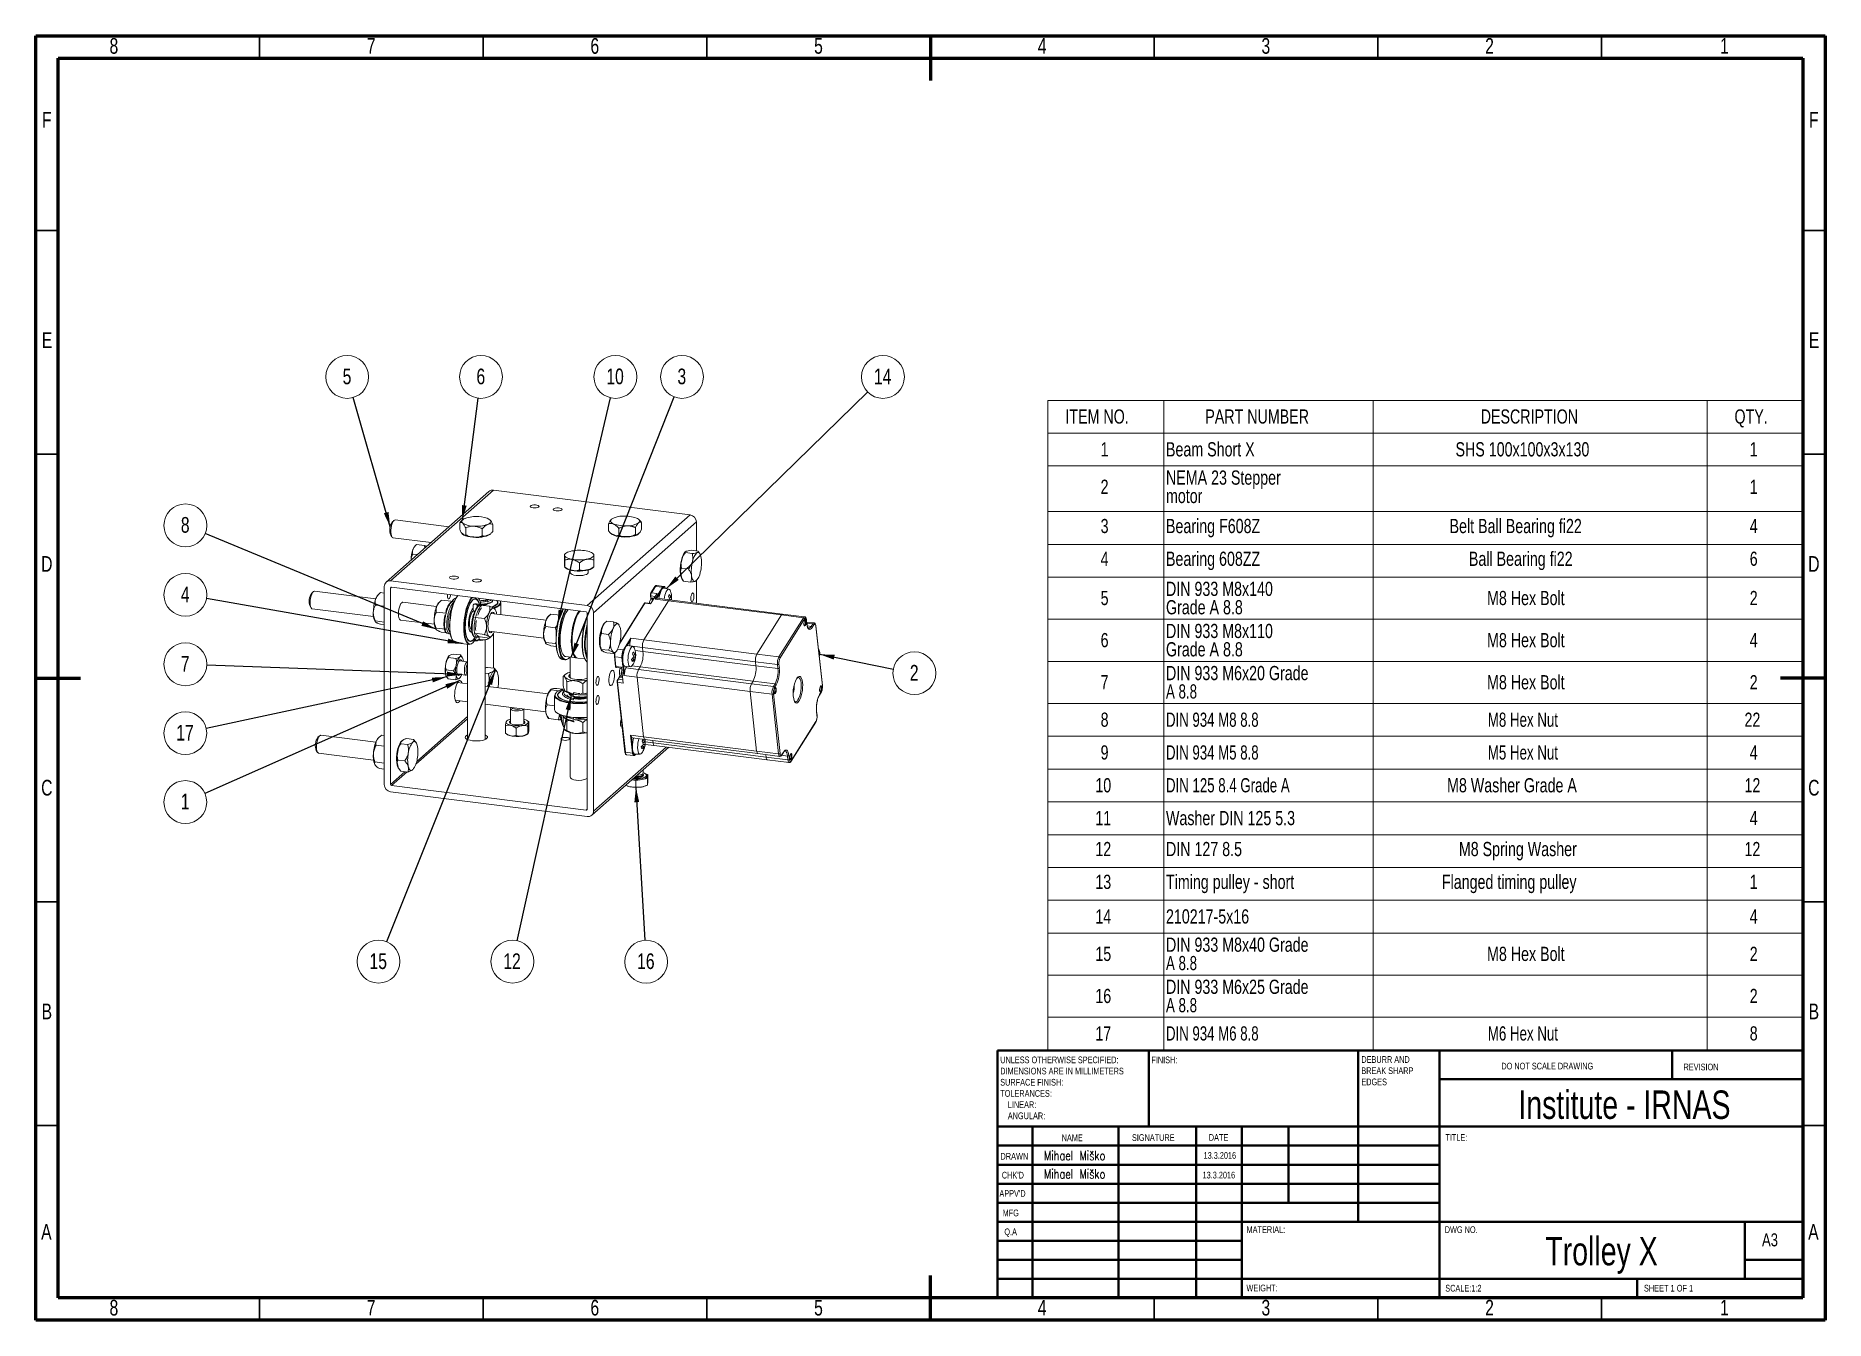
# Model space of a CAD drawing. Header units: millimetres. Extents: x 15 to 415, y 5 to 292.
import ezdxf

# ---------------------------------------------------------------- set-up
doc = ezdxf.new("R2010")
doc.units = ezdxf.units.MM
doc.styles.add('SLDTEXTSTYLE0', font='TXT', dxfattribs={"width": 0.75})
doc.styles.add('SLDTEXTSTYLE1', font='TXT', dxfattribs={"width": 0.686449})
doc.styles.add('SLDTEXTSTYLE2', font='TXT', dxfattribs={"width": 0.6875})
doc.styles.add('SLDTEXTSTYLE3', font='TXT', dxfattribs={"width": 0.75, "bigfont": 'bigfont'})
doc.styles.add('SLDTEXTSTYLE4', font='TXT', dxfattribs={"width": 0.7})
doc.styles.add('SLDTEXTSTYLE5', font='TXT', dxfattribs={"width": 0.696429})
doc.styles.add('SLDTEXTSTYLE6', font='TXT', dxfattribs={"width": 0.697368})
doc.dimstyles.new('SLDDIMSTYLE0', dxfattribs={"dimtxt": 0.18, "dimasz": 3.302, "dimexe": 0, "dimexo": 0.0625, "dimgap": 0, "dimtad": 0, "dimtih": 1, "dimtoh": 1, "dimdec": 0, "dimrnd": 1e-09, "dimzin": 0, "dimdsep": 46, "dimtxsty": 'Standard', "dimsah": 1, "dimcen": 0.09, "dimadec": 0, "dimazin": 0, "dimtfac": 3.302, "dimtdec": 0, "dimtofl": 0, "dimtmove": 0, "dimatfit": 3, "dimfxl": 1, "dimfrac": 2, "dimtolj": 1, "dimtzin": 0, "dimarcsym": 0})

msp = doc.modelspace()

# ---------------------------------------------------------------- texts
at = {"color": 7, "linetype": 'Continuous', "lineweight": 0}
for s, insert, char_height, attachment_point, style in [('8', (32.46, 291.49), 3.5, 2, 'SLDTEXTSTYLE0'), ('7', (89.96, 291.49), 3.5, 2, 'SLDTEXTSTYLE0'), ('6', (139.96, 291.49), 3.5, 2, 'SLDTEXTSTYLE0'), ('5', (189.96, 291.49), 3.5, 2, 'SLDTEXTSTYLE0'), ('4', (239.96, 291.49), 3.5, 2, 'SLDTEXTSTYLE0'), ('3', (289.96, 291.49), 3.5, 2, 'SLDTEXTSTYLE0'), ('2', (339.96, 291.49), 3.5, 2, 'SLDTEXTSTYLE0'), ('1', (392.46, 291.49), 3.5, 2, 'SLDTEXTSTYLE0'), ('F', (17.46, 274.99), 3.5, 2, 'SLDTEXTSTYLE0'), ('F', (412.46, 274.99), 3.5, 2, 'SLDTEXTSTYLE0'), ('E', (17.51, 225.74), 3.5, 2, 'SLDTEXTSTYLE0'), ('E', (412.51, 225.74), 3.5, 2, 'SLDTEXTSTYLE0'), ('D', (17.46, 175.74), 3.5, 2, 'SLDTEXTSTYLE0'), ('D', (412.46, 175.74), 3.5, 2, 'SLDTEXTSTYLE0'), ('C', (17.46, 125.74), 3.5, 2, 'SLDTEXTSTYLE0'), ('C', (412.46, 125.74), 3.5, 2, 'SLDTEXTSTYLE0'), ('B', (17.47, 75.74), 3.5, 2, 'SLDTEXTSTYLE0'), ('B', (412.47, 75.74), 3.5, 2, 'SLDTEXTSTYLE0'), ('FINISH:', (264.37, 63.92), 1.5, 1, 'SLDTEXTSTYLE0'), ('DO NOT SCALE DRAWING', (342.61, 62.53), 1.5, 1, 'SLDTEXTSTYLE0'), ('REVISION', (383.33, 62.33), 1.5, 1, 'SLDTEXTSTYLE0'), ('Institute - IRNAS', (370.12, 56.33), 6.35, 2, 'SLDTEXTSTYLE0'), ('NAME', (244.32, 46.5), 1.5, 1, 'SLDTEXTSTYLE0'), ('SIGNATURE', (260.03, 46.56), 1.5, 1, 'SLDTEXTSTYLE0'), ('DATE', (277.21, 46.58), 1.5, 1, 'SLDTEXTSTYLE0'), ('TITLE:', (330.09, 46.58), 1.5, 1, 'SLDTEXTSTYLE0'), ('DRAWN', (230.64, 42.38), 1.5, 1, 'SLDTEXTSTYLE1'), ('Mihael Miško', (247.22, 42.86), 2.1167, 2, 'SLDTEXTSTYLE3'), ('13.3.2016', (279.68, 42.56), 1.499, 2, 'SLDTEXTSTYLE0'), ("CHK'D", (230.94, 38.16), 1.5, 1, 'SLDTEXTSTYLE0'), ('Mihael Miško', (247.22, 38.75), 2.1167, 2, 'SLDTEXTSTYLE3'), ('13.3.2016', (279.46, 38.17), 1.499, 2, 'SLDTEXTSTYLE0'), ("APPV'D", (230.4, 34.07), 1.5, 1, 'SLDTEXTSTYLE0'), ('MFG', (231.12, 29.72), 1.5, 1, 'SLDTEXTSTYLE0'), ('A', (17.36, 26.49), 3.5, 2, 'SLDTEXTSTYLE0'), ('Q.A', (231.51, 25.5), 1.5, 1, 'SLDTEXTSTYLE0'), ('MATERIAL:', (285.65, 25.99), 1.5, 1, 'SLDTEXTSTYLE0'), ('DWG NO.', (329.95, 25.99), 1.5, 1, 'SLDTEXTSTYLE0'), ('A3', (400.87, 24.41), 2.91, 1, 'SLDTEXTSTYLE0'), ('A', (412.36, 26.49), 3.5, 2, 'SLDTEXTSTYLE0'), ('Trolley X', (365, 23.61), 6.35, 2, 'SLDTEXTSTYLE0'), ('WEIGHT:', (285.62, 12.95), 1.499, 1, 'SLDTEXTSTYLE0'), ('SCALE:1:2', (330.07, 12.9), 1.5, 1, 'SLDTEXTSTYLE0'), ('SHEET 1 OF 1', (374.48, 12.9), 1.5, 1, 'SLDTEXTSTYLE2'), ('8', (32.46, 9.55), 3.5, 2, 'SLDTEXTSTYLE0'), ('7', (89.96, 9.55), 3.5, 2, 'SLDTEXTSTYLE0'), ('6', (139.96, 9.55), 3.5, 2, 'SLDTEXTSTYLE0'), ('5', (189.96, 9.55), 3.5, 2, 'SLDTEXTSTYLE0'), ('4', (239.96, 9.55), 3.5, 2, 'SLDTEXTSTYLE0'), ('3', (289.96, 9.55), 3.5, 2, 'SLDTEXTSTYLE0'), ('2', (339.96, 9.55), 3.5, 2, 'SLDTEXTSTYLE0'), ('1', (392.46, 9.55), 3.5, 2, 'SLDTEXTSTYLE0')]:
    msp.add_mtext(s, dxfattribs=dict(at, insert=insert, char_height=char_height, attachment_point=attachment_point, style=style))

# ---------------------------------------------------------------- blocks, each defined once
blk = doc.blocks.new('SW_NOTE_0')
at = {"color": 0, "linetype": 'Continuous', "lineweight": 0, "char_height": 1.5, "attachment_point": 1, "style": 'SLDTEXTSTYLE0'}
for s, insert in [('UNLESS OTHERWISE SPECIFIED:', (0, 1.93)), ('SURFACE FINISH:', (0, -3.07)), ('DIMENSIONS ARE IN MILLIMETERS', (0, -0.57)), ('TOLERANCES:', (0, -5.57)), ('ANGULAR:', (1.69, -10.57)), ('LINEAR:', (1.69, -8.07))]:
    blk.add_mtext(s, dxfattribs=dict(at, insert=insert))
blk = doc.blocks.new('SW_NOTE_1')
at = {"color": 0, "linetype": 'Continuous', "lineweight": 0, "char_height": 1.5, "attachment_point": 1, "style": 'SLDTEXTSTYLE0'}
for s, insert in [('DEBURR AND', (0, 1.93)), ('BREAK SHARP', (0, -0.57)), ('EDGES', (0, -3.07))]:
    blk.add_mtext(s, dxfattribs=dict(at, insert=insert))
blk = doc.blocks.new('SW_TABLEANNOTATION_0')
at = {"color": 0, "linetype": 'Continuous', "lineweight": 0}
for p, q in [((0, 0), (0, -145.17)), ((168.76, 0), (0, 0)), ((25.88, 0), (25.88, -7.33)), ((72.7, 0), (72.7, -7.33)), ((147.33, 0), (147.33, -7.33)), ((168.76, -145.17), (168.76, 0)), ((0, -7.33), (168.76, -7.33)), ((25.88, -7.33), (25.88, -145.17)), ((72.7, -7.33), (72.7, -145.17)), ((147.33, -7.33), (147.33, -145.17)), ((0, -14.65), (168.76, -14.65)), ((0, -24.86), (168.76, -24.86)), ((0, -32.19), (168.76, -32.19)), ((0, -39.52), (168.76, -39.52)), ((0, -48.93), (168.76, -48.93)), ((0, -58.33), (168.76, -58.33)), ((0, -67.74), (168.76, -67.74)), ((0, -75.07), (168.76, -75.07)), ((0, -82.4), (168.76, -82.4)), ((0, -89.72), (168.76, -89.72)), ((0, -97.05), (168.76, -97.05)), ((0, -104.38), (168.76, -104.38)), ((0, -111.7), (168.76, -111.7)), ((0, -119.03), (168.76, -119.03)), ((0, -128.44), (168.76, -128.44)), ((0, -137.85), (168.76, -137.85)), ((0, -145.17), (168.76, -145.17))]:
    blk.add_line(p, q, dxfattribs=at)
at = {"color": 0, "linetype": 'Continuous', "lineweight": 0, "attachment_point": 1}
for s, insert, char_height, style in [('ITEM NO.', (3.9, -2.02), 3.175, 'SLDTEXTSTYLE0'), ('PART NUMBER', (35.17, -2.02), 3.175, 'SLDTEXTSTYLE0'), ('DESCRIPTION', (96.73, -2.02), 3.175, 'SLDTEXTSTYLE0'), ('QTY.', (153.46, -2.02), 3.175, 'SLDTEXTSTYLE0'), ('1', (11.77, -9.35), 3.17, 'SLDTEXTSTYLE0'), ('Beam Short X', (26.38, -9.35), 3.175, 'SLDTEXTSTYLE0'), ('SHS 100x100x3x130', (91.1, -9.35), 3.175, 'SLDTEXTSTYLE0'), ('1', (156.87, -9.35), 3.17, 'SLDTEXTSTYLE0'), ('NEMA 23 Stepper', (26.38, -15.67), 3.175, 'SLDTEXTSTYLE0'), ('2', (11.77, -17.72), 3.17, 'SLDTEXTSTYLE0'), ('motor', (26.38, -19.77), 3.175, 'SLDTEXTSTYLE0'), ('1', (156.87, -17.72), 3.17, 'SLDTEXTSTYLE0'), ('3', (11.77, -26.49), 3.17, 'SLDTEXTSTYLE0'), ('Bearing F608Z', (26.38, -26.49), 3.175, 'SLDTEXTSTYLE0'), ('Belt Ball Bearing fi22', (89.77, -26.49), 3.175, 'SLDTEXTSTYLE0'), ('4', (156.87, -26.49), 3.17, 'SLDTEXTSTYLE0'), ('4', (11.77, -33.81), 3.17, 'SLDTEXTSTYLE0'), ('Bearing 608ZZ', (26.38, -33.81), 3.175, 'SLDTEXTSTYLE0'), ('Ball Bearing fi22', (94.09, -33.81), 3.175, 'SLDTEXTSTYLE0'), ('6', (156.87, -33.81), 3.17, 'SLDTEXTSTYLE0'), ('5', (11.77, -42.58), 3.17, 'SLDTEXTSTYLE0'), ('DIN 933 M8x140', (26.38, -40.53), 3.175, 'SLDTEXTSTYLE0'), ('M8 Hex Bolt', (98.15, -42.58), 3.175, 'SLDTEXTSTYLE0'), ('2', (156.87, -42.58), 3.17, 'SLDTEXTSTYLE0'), ('Grade A 8.8', (26.38, -44.64), 3.175, 'SLDTEXTSTYLE0'), ('6', (11.77, -51.99), 3.17, 'SLDTEXTSTYLE0'), ('DIN 933 M8x110', (26.38, -49.94), 3.175, 'SLDTEXTSTYLE0'), ('M8 Hex Bolt', (98.15, -51.99), 3.175, 'SLDTEXTSTYLE0'), ('4', (156.87, -51.99), 3.17, 'SLDTEXTSTYLE0'), ('Grade A 8.8', (26.38, -54.04), 3.175, 'SLDTEXTSTYLE0'), ('DIN 933 M6x20 Grade', (26.38, -59.35), 3.175, 'SLDTEXTSTYLE0'), ('7', (11.77, -61.4), 3.17, 'SLDTEXTSTYLE0'), ('A 8.8', (26.38, -63.45), 3.175, 'SLDTEXTSTYLE4'), ('M8 Hex Bolt', (98.15, -61.4), 3.175, 'SLDTEXTSTYLE0'), ('2', (156.87, -61.4), 3.17, 'SLDTEXTSTYLE0'), ('8', (11.77, -69.77), 3.17, 'SLDTEXTSTYLE0'), ('DIN 934 M8 8.8', (26.38, -69.77), 3.175, 'SLDTEXTSTYLE5'), ('M8 Hex Nut', (98.32, -69.77), 3.175, 'SLDTEXTSTYLE4'), ('22', (155.7, -69.77), 3.175, 'SLDTEXTSTYLE0'), ('9', (11.77, -77.09), 3.17, 'SLDTEXTSTYLE0'), ('DIN 934 M5 8.8', (26.38, -77.09), 3.175, 'SLDTEXTSTYLE5'), ('M5 Hex Nut', (98.32, -77.09), 3.175, 'SLDTEXTSTYLE4'), ('4', (156.87, -77.09), 3.17, 'SLDTEXTSTYLE0'), ('10', (10.59, -84.42), 3.175, 'SLDTEXTSTYLE0'), ('DIN 125 8.4 Grade A', (26.38, -84.42), 3.175, 'SLDTEXTSTYLE6'), ('M8 Washer Grade A', (89.21, -84.42), 3.175, 'SLDTEXTSTYLE0'), ('12', (155.7, -84.42), 3.175, 'SLDTEXTSTYLE0'), ('11', (10.59, -91.75), 3.175, 'SLDTEXTSTYLE0'), ('Washer DIN 125 5.3', (26.38, -91.75), 3.175, 'SLDTEXTSTYLE0'), ('4', (156.87, -91.75), 3.17, 'SLDTEXTSTYLE0'), ('12', (10.59, -98.67), 3.175, 'SLDTEXTSTYLE0'), ('DIN 127 8.5', (26.38, -98.67), 3.175, 'SLDTEXTSTYLE0'), ('M8 Spring Washer', (91.85, -98.67), 3.175, 'SLDTEXTSTYLE0'), ('12', (155.7, -98.67), 3.175, 'SLDTEXTSTYLE0'), ('13', (10.59, -106), 3.175, 'SLDTEXTSTYLE0'), ('Timing pulley - short', (26.38, -106), 3.175, 'SLDTEXTSTYLE0'), ('Flanged timing pulley', (88.06, -106), 3.175, 'SLDTEXTSTYLE0'), ('1', (156.87, -106), 3.17, 'SLDTEXTSTYLE0'), ('14', (10.59, -113.73), 3.175, 'SLDTEXTSTYLE0'), ('210217-5x16', (26.38, -113.73), 3.175, 'SLDTEXTSTYLE0'), ('4', (156.87, -113.73), 3.17, 'SLDTEXTSTYLE0'), ('DIN 933 M8x40 Grade', (26.38, -120.04), 3.175, 'SLDTEXTSTYLE0'), ('15', (10.59, -122.1), 3.175, 'SLDTEXTSTYLE0'), ('M8 Hex Bolt', (98.15, -122.1), 3.175, 'SLDTEXTSTYLE0'), ('2', (156.87, -122.1), 3.17, 'SLDTEXTSTYLE0'), ('A 8.8', (26.38, -124.15), 3.175, 'SLDTEXTSTYLE4'), ('16', (10.59, -131.5), 3.175, 'SLDTEXTSTYLE0'), ('DIN 933 M6x25 Grade', (26.38, -129.45), 3.175, 'SLDTEXTSTYLE0'), ('2', (156.87, -131.5), 3.17, 'SLDTEXTSTYLE0'), ('A 8.8', (26.38, -133.56), 3.175, 'SLDTEXTSTYLE4'), ('17', (10.59, -139.87), 3.175, 'SLDTEXTSTYLE0'), ('DIN 934 M6 8.8', (26.38, -139.87), 3.175, 'SLDTEXTSTYLE5'), ('M6 Hex Nut', (98.32, -139.87), 3.175, 'SLDTEXTSTYLE4'), ('8', (156.87, -139.87), 3.17, 'SLDTEXTSTYLE0')]:
    blk.add_mtext(s, dxfattribs=dict(at, insert=insert, char_height=char_height, style=style))
blk = doc.blocks.new('SW_NOTE_2')
at = {"color": 0, "linetype": 'Continuous', "lineweight": 0}
blk.add_circle((-1.32, 4.6), 4.79, dxfattribs=at)
at = {"color": 0, "linetype": 'Continuous', "lineweight": 0, "insert": (-1.36, 6.46), "char_height": 3.5, "attachment_point": 2, "style": 'SLDTEXTSTYLE0'}
blk.add_mtext('5', dxfattribs=at)
blk = doc.blocks.new('SW_NOTE_3')
at = {"color": 0, "linetype": 'Continuous', "lineweight": 0}
blk.add_circle((0.62, 4.75), 4.79, dxfattribs=at)
at = {"color": 0, "linetype": 'Continuous', "lineweight": 0, "insert": (0.58, 6.6), "char_height": 3.5, "attachment_point": 2, "style": 'SLDTEXTSTYLE0'}
blk.add_mtext('6', dxfattribs=at)
blk = doc.blocks.new('SW_NOTE_4')
at = {"color": 0, "linetype": 'Continuous', "lineweight": 0}
blk.add_circle((1.09, 4.66), 4.79, dxfattribs=at)
at = {"color": 0, "linetype": 'Continuous', "lineweight": 0, "insert": (1.02, 6.52), "char_height": 3.5, "attachment_point": 2, "style": 'SLDTEXTSTYLE0'}
blk.add_mtext('10', dxfattribs=at)
blk = doc.blocks.new('SW_NOTE_5')
at = {"color": 0, "linetype": 'Continuous', "lineweight": 0}
blk.add_circle((1.76, 4.45), 4.79, dxfattribs=at)
at = {"color": 0, "linetype": 'Continuous', "lineweight": 0, "insert": (1.72, 6.31), "char_height": 3.5, "attachment_point": 2, "style": 'SLDTEXTSTYLE0'}
blk.add_mtext('3', dxfattribs=at)
blk = doc.blocks.new('SW_NOTE_6')
at = {"color": 0, "linetype": 'Continuous', "lineweight": 0}
blk.add_circle((3.42, 3.34), 4.79, dxfattribs=at)
at = {"color": 0, "linetype": 'Continuous', "lineweight": 0, "insert": (3.35, 5.2), "char_height": 3.5, "attachment_point": 2, "style": 'SLDTEXTSTYLE0'}
blk.add_mtext('14', dxfattribs=at)
blk = doc.blocks.new('SW_NOTE_7')
at = {"color": 0, "linetype": 'Continuous', "lineweight": 0}
blk.add_circle((4.69, -0.94), 4.79, dxfattribs=at)
at = {"color": 0, "linetype": 'Continuous', "lineweight": 0, "insert": (4.66, 0.92), "char_height": 3.5, "attachment_point": 2, "style": 'SLDTEXTSTYLE0'}
blk.add_mtext('2', dxfattribs=at)
blk = doc.blocks.new('SW_NOTE_8')
at = {"color": 0, "linetype": 'Continuous', "lineweight": 0}
blk.add_circle((0.28, -4.78), 4.79, dxfattribs=at)
at = {"color": 0, "linetype": 'Continuous', "lineweight": 0, "insert": (0.21, -2.92), "char_height": 3.5, "attachment_point": 2, "style": 'SLDTEXTSTYLE0'}
blk.add_mtext('16', dxfattribs=at)
blk = doc.blocks.new('SW_NOTE_9')
at = {"color": 0, "linetype": 'Continuous', "lineweight": 0}
blk.add_circle((-1.03, -4.67), 4.79, dxfattribs=at)
at = {"color": 0, "linetype": 'Continuous', "lineweight": 0, "insert": (-1.1, -2.82), "char_height": 3.5, "attachment_point": 2, "style": 'SLDTEXTSTYLE0'}
blk.add_mtext('12', dxfattribs=at)
blk = doc.blocks.new('SW_NOTE_10')
at = {"color": 0, "linetype": 'Continuous', "lineweight": 0}
blk.add_circle((-1.78, -4.44), 4.79, dxfattribs=at)
at = {"color": 0, "linetype": 'Continuous', "lineweight": 0, "insert": (-1.85, -2.59), "char_height": 3.5, "attachment_point": 2, "style": 'SLDTEXTSTYLE0'}
blk.add_mtext('15', dxfattribs=at)
blk = doc.blocks.new('SW_NOTE_11')
at = {"color": 0, "linetype": 'Continuous', "lineweight": 0}
blk.add_circle((-4.38, -1.94), 4.79, dxfattribs=at)
at = {"color": 0, "linetype": 'Continuous', "lineweight": 0, "insert": (-4.41, -0.08), "char_height": 3.5, "attachment_point": 2, "style": 'SLDTEXTSTYLE0'}
blk.add_mtext('1', dxfattribs=at)
blk = doc.blocks.new('SW_NOTE_12')
at = {"color": 0, "linetype": 'Continuous', "lineweight": 0}
blk.add_circle((-4.68, -1.01), 4.79, dxfattribs=at)
at = {"color": 0, "linetype": 'Continuous', "lineweight": 0, "insert": (-4.75, 0.85), "char_height": 3.5, "attachment_point": 2, "style": 'SLDTEXTSTYLE0'}
blk.add_mtext('17', dxfattribs=at)
blk = doc.blocks.new('SW_NOTE_13')
at = {"color": 0, "linetype": 'Continuous', "lineweight": 0}
blk.add_circle((-4.78, 0.18), 4.79, dxfattribs=at)
at = {"color": 0, "linetype": 'Continuous', "lineweight": 0, "insert": (-4.82, 2.04), "char_height": 3.5, "attachment_point": 2, "style": 'SLDTEXTSTYLE0'}
blk.add_mtext('7', dxfattribs=at)
blk = doc.blocks.new('SW_NOTE_14')
at = {"color": 0, "linetype": 'Continuous', "lineweight": 0}
blk.add_circle((-4.71, 0.83), 4.79, dxfattribs=at)
at = {"color": 0, "linetype": 'Continuous', "lineweight": 0, "insert": (-4.75, 2.68), "char_height": 3.5, "attachment_point": 2, "style": 'SLDTEXTSTYLE0'}
blk.add_mtext('4', dxfattribs=at)
blk = doc.blocks.new('SW_NOTE_15')
at = {"color": 0, "linetype": 'Continuous', "lineweight": 0}
blk.add_circle((-4.42, 1.83), 4.79, dxfattribs=at)
at = {"color": 0, "linetype": 'Continuous', "lineweight": 0, "insert": (-4.46, 3.69), "char_height": 3.5, "attachment_point": 2, "style": 'SLDTEXTSTYLE0'}
blk.add_mtext('8', dxfattribs=at)

# ---------------------------------------------------------------- linework, layer by layer
at = {"color": 7, "linetype": 'Continuous', "lineweight": 60}
for p, q in [((15, 292), (415, 292)), ((15, 5), (15, 292)), ((215, 292), (215, 282)), ((415, 292), (415, 5)), ((20, 287), (410, 287)), ((20, 10), (20, 287)), ((410, 287), (410, 10)), ((15, 148.5), (25, 148.5)), ((415, 148.5), (405, 148.5)), ((410, 65.25), (410, 10)), ((215, 5), (215, 15)), ((410, 10), (20, 10)), ((410, 10), (222.8, 10)), ((415, 5), (15, 5))]:
    msp.add_line(p, q, dxfattribs=at)
at = {"color": 7, "linetype": 'Continuous', "lineweight": 30}
for p, q in [((65, 292), (65, 287)), ((115, 292), (115, 287)), ((165, 292), (165, 287)), ((265, 292), (265, 287)), ((315, 292), (315, 287)), ((365, 292), (365, 287)), ((15, 248.5), (20, 248.5)), ((415, 248.5), (410, 248.5)), ((15, 198.5), (20, 198.5)), ((415, 198.5), (410, 198.5)), ((15, 98.5), (20, 98.5)), ((415, 98.5), (410, 98.5)), ((15, 48.5), (20, 48.5)), ((415, 48.5), (410, 48.5)), ((65, 5), (65, 10)), ((115, 5), (115, 10)), ((165, 5), (165, 10)), ((265, 5), (265, 10)), ((315, 5), (315, 10)), ((365, 5), (365, 10))]:
    msp.add_line(p, q, dxfattribs=at)
at = {"color": 7, "linetype": 'Continuous', "lineweight": 15}
for p, q in [((116.3, 190.2), (93.32, 169.93)), ((117.29, 190.49), (94.31, 170.22)), ((161.26, 184.95), (117.29, 190.49)), ((138.28, 164.68), (161.26, 184.95)), ((94.33, 180.42), (94.61, 180.01)), ((95.08, 183.72), (94.71, 183.39)), ((107.35, 182.31), (95.33, 183.82)), ((109.77, 181.67), (109.77, 183.22)), ((110.1, 181.03), (110.44, 180.73)), ((110.44, 183.87), (110.27, 183.73)), ((110.44, 180.73), (110.77, 180.44)), ((111.1, 180.5), (110.77, 180.44)), ((111.1, 180.5), (111.1, 182.05)), ((112.03, 180.1), (112.95, 180.05)), ((112.95, 180.05), (113.88, 180)), ((114.8, 180.3), (113.88, 180)), ((114.8, 180.3), (114.8, 181.85)), ((115.4, 180.19), (115.99, 180.43)), ((115.99, 180.43), (116.58, 180.67)), ((116.66, 180.75), (116.58, 180.67)), ((116.64, 180.72), (116.58, 180.67)), ((116.64, 180.72), (116.68, 180.76)), ((117.18, 181.26), (117.18, 182.81)), ((162.66, 183.36), (139.68, 163.09)), ((143, 181.38), (143, 182.93)), ((143.58, 180.78), (144.16, 180.54)), ((144.16, 180.54), (144.74, 180.29)), ((145.32, 180.39), (144.74, 180.29)), ((145.32, 180.39), (145.32, 181.94)), ((146.25, 180.09), (147.18, 180.13)), ((147.18, 180.13), (148.1, 180.18)), ((149.03, 180.57), (149.03, 182.12)), ((149.38, 180.51), (149.73, 180.8)), ((149.73, 180.8), (150.08, 181.09)), ((149.91, 183.83), (149.76, 183.96)), ((150.43, 181.73), (150.08, 181.09)), ((150.43, 181.73), (150.43, 183.28)), ((162.66, 176.88), (162.66, 183.36)), ((94.83, 179.85), (103.35, 178.78)), ((100.26, 176.06), (99.25, 176.18)), ((100.13, 178.32), (99.77, 178)), ((101.89, 178.1), (100.13, 178.32)), ((101.88, 177.48), (101.94, 177.61)), ((101.89, 178.1), (101.94, 177.61)), ((102.32, 177.95), (101.89, 178.1)), ((102.32, 177.95), (102.37, 177.91)), ((133.19, 176.09), (133.19, 176.13)), ((133.19, 174.54), (133.19, 176.09)), ((133.42, 176.33), (133.2, 176.13)), ((139.7, 176.16), (139.5, 176.33)), ((160.52, 176.81), (160.19, 176.68)), ((160.21, 176.51), (160.19, 176.68)), ((160.21, 176.51), (161.75, 176.32)), ((160.84, 176.94), (160.52, 176.81)), ((160.62, 176.85), (160.59, 176.86)), ((161.52, 177.03), (163.05, 176.84)), ((163.09, 176.77), (163.05, 176.84)), ((163.43, 176.29), (163.1, 176.77)), ((133.2, 173.87), (133.21, 173.56)), ((133.21, 173.57), (133.21, 173.45)), ((133.21, 173.56), (133.23, 173.25)), ((133.22, 173.38), (133.21, 173.44)), ((133.23, 173.24), (133.3, 173.18)), ((133.24, 173.29), (133.24, 174.84)), ((134.06, 172.78), (134.88, 172.63)), ((134.46, 172.6), (134.46, 172.04)), ((134.88, 172.63), (135.7, 172.48)), ((136.52, 172.68), (135.7, 172.48)), ((136.52, 172.68), (136.52, 174.23)), ((137.32, 172.49), (138.13, 172.65)), ((138.13, 172.65), (138.93, 172.81)), ((138.46, 172.04), (138.46, 172.6)), ((139.74, 173.32), (138.93, 172.81)), ((139.63, 173.18), (139.73, 173.27)), ((139.73, 173.27), (139.74, 173.32)), ((139.74, 173.32), (139.74, 174.87)), ((159.12, 172.37), (159.23, 171.63)), ((159.44, 174.83), (159.22, 173.96)), ((159.35, 173.06), (160.89, 172.86)), ((159.65, 175.69), (159.44, 174.83)), ((92.91, 168.98), (92.91, 124.67)), ((138.28, 164.68), (94.31, 170.22)), ((94.31, 168.57), (94.31, 124.73)), ((138.04, 163.3), (94.55, 168.78)), ((153.41, 168.94), (152.52, 167.5)), ((153.53, 168.98), (152.63, 167.55)), ((153.47, 166.15), (155.12, 168.78)), ((155.12, 168.78), (153.53, 168.98)), ((155.39, 168.98), (153.8, 169.18)), ((153.81, 169.18), (153.8, 169.18)), ((155.39, 168.98), (155.4, 168.98)), ((156.53, 168.35), (155.42, 168.6)), ((159.23, 171.63), (159.34, 170.9)), ((159.8, 170.12), (159.34, 170.9)), ((159.52, 170.53), (159.78, 170.15)), ((159.8, 170.12), (161.34, 169.93)), ((162.46, 170.13), (162.59, 170.22)), ((162.6, 170.2), (162.67, 170.26)), ((162.66, 165.23), (162.66, 170.25)), ((76.3, 164.52), (76.58, 164.11)), ((77.05, 167.82), (76.68, 167.49)), ((91, 166.19), (77.3, 167.92)), ((92.91, 164.55), (90.92, 164.8)), ((92.07, 167.58), (91.6, 167.17)), ((92.91, 167.47), (92.07, 167.58)), ((104.61, 164.48), (97.04, 165.43)), ((105.6, 165.8), (105.21, 165.45)), ((107.83, 165.64), (105.73, 165.91)), ((107.83, 165.64), (107.86, 165.44)), ((108.03, 165.56), (107.83, 165.64)), ((108.56, 165.69), (108.52, 165.69)), ((112.77, 164.76), (112.74, 163.73)), ((113.47, 164.91), (113.01, 164.97)), ((113.28, 166.16), (113.19, 166.17)), ((113.47, 165.07), (113.37, 165.07)), ((113.5, 165.05), (113.45, 165.06)), ((113.97, 165.01), (113.5, 165.07)), ((113.7, 164.37), (113.7, 164.64)), ((113.98, 164.99), (113.94, 165.01)), ((114.21, 164.66), (114.35, 164.79)), ((114.31, 165.74), (114.24, 165.75)), ((114.27, 164.81), (114.74, 164.75)), ((114.3, 164.75), (114.28, 164.73)), ((116.45, 164.53), (114.35, 164.79)), ((114.59, 164.84), (114.48, 164.82)), ((117.15, 165.85), (117.18, 165.92)), ((117.18, 165.91), (117.18, 165.93)), ((117.62, 163.94), (117.49, 164.06)), ((118.23, 165.34), (118.23, 165.44)), ((118.98, 162.67), (118.98, 165.34)), ((151.07, 165.19), (145.55, 156.39)), ((156.42, 165.78), (150.93, 157.03)), ((152.44, 165.07), (151.18, 165.23)), ((152.5, 165.16), (151.29, 165.31)), ((152.32, 165.8), (152.26, 165.69)), ((152.34, 165.83), (152.33, 165.81)), ((152.41, 166.93), (152.49, 166.2)), ((152.44, 165.07), (153.89, 167.39)), ((152.44, 165.96), (152.51, 166.09)), ((152.49, 166.2), (152.5, 166.1)), ((152.5, 166.86), (152.58, 166.14)), ((152.55, 166.14), (152.54, 166.13)), ((152.63, 167.55), (153.89, 167.39)), ((156.42, 165.78), (153.47, 166.15)), ((153.83, 166.33), (153.88, 166.33)), ((156.69, 165.98), (153.88, 166.33)), ((156.72, 166.06), (156.42, 166.77)), ((181.67, 162.6), (156.42, 165.78)), ((156.92, 166.45), (156.53, 166.5)), ((156.67, 166), (156.72, 166.06)), ((181.94, 162.8), (156.69, 165.98)), ((157, 165.99), (156.7, 166.03)), ((156.97, 166.63), (157.13, 166.61)), ((76.8, 163.95), (90.5, 162.22)), ((90.84, 161.13), (90.89, 161.06)), ((92.91, 161.01), (90.92, 161.26)), ((92.91, 160.4), (92.07, 160.5)), ((96.54, 161.46), (104.11, 160.51)), ((106.65, 162.96), (104.56, 163.22)), ((106.48, 162.63), (106.38, 162.09)), ((106.74, 163.03), (106.65, 162.96)), ((106.65, 162.96), (106.7, 162.85)), ((113.13, 163.4), (112.85, 163.44)), ((112.97, 163.46), (113.14, 163.43)), ((113.12, 163.44), (113.15, 163.4)), ((113.14, 161.95), (113.19, 162.05)), ((113.19, 162.05), (113.18, 162.13)), ((115.29, 161.78), (113.19, 162.05)), ((129.07, 161.4), (116.85, 162.94)), ((117.66, 163.88), (117.62, 163.94)), ((131.09, 159.74), (128.99, 160)), ((130.14, 162.78), (129.67, 162.37)), ((132.23, 162.52), (130.14, 162.78)), ((131.54, 160.2), (131.09, 159.74)), ((131.58, 160.22), (131.68, 160.61)), ((138.28, 119.19), (138.28, 163.03)), ((139.68, 118.78), (139.68, 163.09)), ((141.99, 160.56), (141.71, 159.86)), ((142.63, 161.21), (142.28, 160.9)), ((142.63, 161.21), (144.16, 161.02)), ((145.4, 160.39), (145.34, 160.47)), ((181.67, 162.6), (176.19, 153.85)), ((181.1, 153.23), (186.58, 161.98)), ((186.84, 161.74), (181.36, 152.99)), ((186.58, 161.98), (181.67, 162.6)), ((186.85, 162.18), (181.94, 162.8)), ((187.37, 160.56), (187.27, 161.46)), ((187.39, 160.62), (187.29, 161.51)), ((188.94, 160.81), (187.34, 161.01)), ((188.3, 160.02), (188.67, 160.6)), ((188.93, 160.37), (188.56, 159.78)), ((190.83, 146.76), (189.36, 160.08)), ((190.84, 146.82), (189.38, 160.14)), ((106.6, 159.38), (104.5, 159.64)), ((106.76, 158.6), (105.63, 158.75)), ((106.65, 159.48), (106.6, 159.38)), ((106.6, 159.38), (106.68, 159.35)), ((106.63, 158.73), (106.8, 158.56)), ((106.84, 158.5), (107.32, 158.44)), ((107.34, 158.42), (107.31, 158.45)), ((108.82, 156.39), (111.91, 156)), ((111.48, 156.05), (111.48, 134.77)), ((112, 156.74), (112.1, 156.73)), ((112.47, 158.77), (112.29, 158.72)), ((112.38, 158.71), (112.47, 158.72)), ((113.11, 157.68), (113.15, 157.66)), ((113.17, 158.49), (113.13, 158.6)), ((113.15, 157.66), (113.62, 157.6)), ((113.16, 158.47), (113.17, 158.49)), ((115.27, 158.23), (113.17, 158.49)), ((113.65, 157.61), (113.62, 157.62)), ((114.31, 157.68), (114.07, 157.77)), ((114.14, 157.75), (114.14, 157.14)), ((116.41, 157.42), (114.31, 157.68)), ((115.48, 134.77), (115.48, 157.04)), ((116.25, 159), (116.35, 158.97)), ((116.35, 158.97), (128.57, 157.43)), ((116.41, 157.42), (116.45, 157.46)), ((116.46, 157.46), (116.9, 157.85)), ((116.9, 157.85), (116.96, 157.9)), ((117.01, 157.94), (116.95, 157.9)), ((117.01, 157.96), (117.01, 157.94)), ((117.29, 158.38), (117.29, 150.71)), ((117.46, 158.73), (117.5, 158.82)), ((128.91, 156.34), (128.96, 156.26)), ((131.09, 156.2), (128.99, 156.46)), ((131.31, 156.68), (131.09, 156.2)), ((131.09, 156.2), (131.32, 156.11)), ((141.13, 157.59), (141.13, 156.7)), ((141.13, 156.7), (141.13, 155.82)), ((141.71, 159.86), (141.42, 159.17)), ((141.48, 158.43), (141.42, 159.17)), ((141.48, 158.43), (143.02, 158.23)), ((146.34, 154.77), (147.99, 157.4)), ((147.99, 157.4), (150.93, 157.03)), ((176.19, 153.85), (150.93, 157.03)), ((107.28, 153.07), (108.9, 152.86)), ((108.3, 153.85), (109.92, 153.65)), ((109.69, 152.34), (109.61, 152.33)), ((111.48, 152.11), (109.69, 152.34)), ((110.18, 153.29), (109.92, 153.65)), ((110.32, 153.11), (110.19, 153.3)), ((111.98, 155.99), (111.91, 156)), ((131.35, 155.55), (130.14, 155.71)), ((132.77, 152.61), (133.28, 152.55)), ((133.47, 153.28), (135.95, 152.97)), ((134.46, 153.16), (134.46, 148.63)), ((136.14, 152.95), (137.71, 152.75)), ((141.42, 154.74), (141.71, 154.56)), ((141.48, 154.89), (143.02, 154.7)), ((141.71, 154.56), (141.99, 154.37)), ((141.75, 154.51), (141.79, 154.5)), ((142.63, 154.13), (141.99, 154.37)), ((142.63, 154.13), (144.16, 153.94)), ((144.16, 153.94), (144.64, 154.35)), ((144.34, 153.32), (144.58, 151.14)), ((144.44, 153.25), (144.68, 151.07)), ((146.03, 153.05), (144.44, 153.25)), ((146.47, 149.04), (146.03, 153.05)), ((148.48, 155.52), (147.38, 155.76)), ((148.2, 152.64), (148.67, 153.22)), ((148.29, 152.18), (148.2, 152.64)), ((148.76, 152.76), (148.29, 152.18)), ((148.34, 152.81), (148.76, 152.76)), ((148.67, 153.22), (148.38, 153.93)), ((148.87, 153.61), (148.49, 153.66)), ((148.96, 153.15), (148.65, 153.19)), ((148.71, 152.09), (148.76, 152.76)), ((148.74, 152.51), (148.91, 152.48)), ((148.93, 153.79), (149.09, 153.77)), ((150.72, 154.42), (150.62, 155.31)), ((175.88, 152.13), (150.62, 155.31)), ((175.98, 151.23), (150.72, 154.42)), ((175.88, 152.13), (175.98, 151.23)), ((180.79, 151.51), (175.88, 152.13)), ((181.1, 153.23), (176.19, 153.85)), ((106.74, 150.29), (108.35, 150.08)), ((106.81, 148.83), (106.94, 148.65)), ((107.21, 148.29), (108.83, 148.09)), ((109.24, 149.39), (109.31, 149.36)), ((109.31, 149.36), (111.14, 149.13)), ((111.32, 149.21), (111.48, 149.34)), ((115.48, 149.61), (116.16, 149.52)), ((115.95, 150.88), (117.49, 150.69)), ((117.92, 150.14), (117.49, 150.69)), ((118.06, 149.95), (117.93, 150.14)), ((133.08, 149.02), (132.88, 148.84)), ((132.88, 148.84), (132.88, 146.72)), ((133.42, 149.32), (133.06, 149.01)), ((134.26, 149.73), (134.46, 149.79)), ((134.46, 148.63), (134.49, 148.53)), ((144.68, 151.07), (145.94, 150.91)), ((144.79, 150.85), (145.96, 150.7)), ((145.38, 148.66), (145.08, 148.19)), ((145.49, 148.71), (145.19, 148.23)), ((145.45, 149.84), (145.47, 149.72)), ((145.63, 150.61), (145.57, 150.5)), ((145.65, 150.64), (145.64, 150.62)), ((146.33, 147.38), (145.94, 150.91)), ((149.42, 148.67), (146.47, 149.04)), ((146.79, 151.05), (147.92, 151.01)), ((146.92, 150.75), (147.1, 151.04)), ((146.92, 150.75), (149.73, 150.39)), ((149.42, 148.67), (150.88, 135.35)), ((174.67, 145.49), (149.42, 148.67)), ((149.73, 150.39), (150.1, 150.98)), ((174.98, 147.21), (149.73, 150.39)), ((175.35, 147.8), (150.1, 150.98)), ((180.89, 150.62), (175.98, 151.23)), ((180.89, 150.62), (180.79, 151.51)), ((181.11, 151.61), (181.21, 150.72)), ((185.5, 148.62), (185.48, 148.63)), ((111.48, 147.21), (109.27, 147.49)), ((129.5, 144.94), (115.48, 146.71)), ((130.19, 146), (130.1, 145.92)), ((131.89, 145.66), (130.2, 145.87)), ((130.96, 144.6), (130.96, 141.49)), ((132.73, 146), (131.49, 146.15)), ((131.71, 144.7), (131.71, 144.6)), ((132.78, 145.06), (132.76, 145.01)), ((132.76, 145.01), (132.76, 144.7)), ((133.71, 147.62), (133.71, 145.5)), ((134.34, 145.06), (134.34, 145.01)), ((134.46, 145.02), (134.46, 145)), ((135.15, 144.42), (135.15, 144.89)), ((135.24, 145.2), (135.31, 145.26)), ((135.55, 144.2), (135.24, 143.93)), ((135.71, 144.03), (135.71, 144.1)), ((137.29, 145.13), (136.86, 144.99)), ((137.29, 147.24), (137.29, 145.13)), ((144.97, 147.61), (146.69, 131.98)), ((145.07, 147.54), (146.79, 131.92)), ((146.33, 147.38), (145.07, 147.54)), ((174.67, 145.49), (176.14, 132.17)), ((179.58, 144.87), (174.67, 145.49)), ((175.35, 147.8), (174.98, 147.21)), ((179.9, 146.59), (174.98, 147.21)), ((180.26, 147.18), (175.35, 147.8)), ((181.05, 131.55), (179.58, 144.87)), ((179.9, 146.59), (180.26, 147.18)), ((179.9, 144.98), (181.37, 131.66)), ((180.52, 146.94), (180.15, 146.35)), ((190.19, 144.7), (190.56, 145.28)), ((190.21, 144.8), (190.58, 145.39)), ((108.77, 143.52), (111.48, 143.18)), ((115.48, 142.68), (129, 140.97)), ((121.11, 141.65), (121.11, 138.37)), ((121.33, 141.94), (121.21, 141.83)), ((124.11, 138.37), (124.11, 141.59)), ((130.96, 142.3), (129.28, 142.51)), ((135.15, 143.61), (135.15, 143.54)), ((189.62, 140.13), (189.53, 141.02)), ((189.64, 140.18), (189.54, 141.07)), ((119.99, 136.21), (119.99, 137.84)), ((119.99, 136.21), (120.01, 136.2)), ((120.01, 136.19), (120.27, 135.96)), ((120.27, 138.9), (120.18, 138.82)), ((122.35, 135.66), (122.35, 137.29)), ((125.22, 138.67), (124.95, 138.9)), ((124.95, 135.96), (125.04, 136.04)), ((124.97, 136.06), (124.97, 137.69)), ((125.1, 136.18), (125.07, 136.08)), ((125.23, 137.02), (125.23, 138.65)), ((129.34, 139.88), (129.63, 139.46)), ((129.63, 139.46), (129.65, 139.43)), ((131.74, 139.17), (129.65, 139.43)), ((132.87, 139.84), (132.87, 137.99)), ((133.4, 136.79), (133.42, 136.77)), ((133.73, 138.89), (134.19, 139.03)), ((133.73, 138.89), (133.73, 136.77)), ((134.46, 136.3), (134.46, 126.31)), ((135.15, 139.37), (135.15, 138.9)), ((135.24, 138.74), (135.31, 138.8)), ((135.31, 139.2), (135.52, 139.18)), ((135.31, 139.19), (135.52, 139.18)), ((135.71, 139.48), (135.71, 139.61)), ((137.32, 138.53), (137.32, 136.41)), ((183.87, 129.9), (189.35, 138.65)), ((183.89, 130), (189.37, 138.75)), ((77.71, 132.29), (77.99, 131.87)), ((78.45, 135.59), (78.08, 135.26)), ((91, 134.14), (78.7, 135.69)), ((92.91, 133.24), (91.08, 133.47)), ((91.76, 135.25), (91.6, 135.11)), ((92.91, 135.62), (92.34, 135.69)), ((95.92, 132.03), (95.75, 131.12)), ((96.08, 132.94), (95.92, 132.03)), ((96.91, 134.44), (96.58, 134.15)), ((96.6, 133.81), (98.13, 133.62)), ((97.24, 134.73), (96.91, 134.44)), ((97.92, 134.98), (99.46, 134.79)), ((99.89, 134.23), (99.46, 134.79)), ((100.03, 134.05), (99.9, 134.24)), ((139.27, 117.83), (156.48, 133.01)), ((147.94, 135.72), (150.88, 135.35)), ((148.38, 131.72), (147.94, 135.72)), ((148.35, 135.15), (151.15, 134.79)), ((150.36, 133.1), (150.83, 133.67)), ((150.44, 132.64), (150.36, 133.1)), ((150.91, 133.21), (150.44, 132.64)), ((150.5, 133.26), (150.91, 133.21)), ((150.83, 133.67), (150.54, 134.38)), ((151.03, 134.07), (150.65, 134.12)), ((151.11, 133.61), (150.81, 133.65)), ((150.87, 132.54), (150.91, 133.21)), ((176.14, 132.17), (150.88, 135.35)), ((150.89, 132.96), (151.07, 132.94)), ((151.08, 134.24), (151.24, 134.22)), ((151.15, 134.79), (176.41, 131.61)), ((151.22, 133.67), (153.24, 133.42)), ((152.97, 133.98), (152.91, 134.57)), ((178.23, 130.8), (152.97, 133.98)), ((153.24, 133.42), (178.5, 130.24)), ((181.05, 131.55), (176.14, 132.17)), ((78.2, 131.72), (90.5, 130.17)), ((92.91, 129.5), (90.81, 129.77)), ((90.84, 129.08), (90.84, 129.08)), ((92.91, 128.14), (91.8, 128.28)), ((95.93, 130.16), (95.75, 131.12)), ((95.75, 129.59), (95.92, 128.97)), ((95.92, 128.97), (96.08, 128.35)), ((95.93, 130.16), (97.47, 129.97)), ((96.6, 127.68), (96.08, 128.35)), ((96.12, 128.29), (96.08, 128.35)), ((96.12, 128.29), (96.16, 128.23)), ((146.79, 131.92), (148.38, 131.72)), ((147.05, 131.36), (147.06, 131.36)), ((147.06, 131.36), (148.65, 131.16)), ((148.65, 131.16), (148.64, 131.16)), ((148.94, 131.5), (150.07, 131.47)), ((149.03, 131.41), (149.09, 131.5)), ((176.41, 131.61), (181.32, 130.99)), ((178.16, 131.39), (178.23, 130.8)), ((183.14, 130.18), (178.23, 130.8)), ((178.5, 130.24), (183.41, 129.62)), ((181.78, 131.27), (182.15, 131.86)), ((181.8, 131.37), (182.17, 131.96)), ((182.15, 131.86), (182.23, 131.97)), ((183.14, 130.18), (183.04, 131.07)), ((183.36, 131.18), (183.46, 130.28)), ((94.55, 124.47), (138.04, 118.99)), ((96.6, 127.68), (98.13, 127.49)), ((147.17, 124.42), (147.3, 124.37)), ((149.14, 125.57), (148.26, 125.76)), ((151.71, 126.01), (149.14, 125.57)), ((149.14, 124.13), (149.14, 125.57)), ((150.77, 127.24), (150.77, 127.97)), ((150.77, 126.88), (150.77, 126.98)), ((150.77, 126.97), (150.84, 126.91)), ((151.25, 124.37), (151.45, 124.46)), ((151.27, 127.09), (151.83, 126.97)), ((151.54, 126.82), (151.47, 126.88)), ((151.5, 126.72), (151.5, 126.77)), ((151.83, 126.97), (151.71, 126.01)), ((151.71, 124.57), (151.71, 126.01)), ((151.83, 125.53), (151.83, 126.97)), ((94.31, 123.08), (138.28, 117.54))]:
    msp.add_line(p, q, dxfattribs=at)
at = {"color": 8, "linetype": 'Continuous', "lineweight": 15}
for p, q in [((94.55, 168.78), (94.31, 168.57)), ((155.27, 168.64), (155.23, 168.57)), ((113.36, 166.24), (113.43, 166.22)), ((118.87, 165.54), (118.81, 165.72)), ((151.18, 165.23), (145.5, 156.17)), ((153.48, 166.74), (152.5, 166.86)), ((154.58, 167.53), (153.83, 166.33)), ((188.67, 160.6), (187.37, 160.77)), ((188.3, 160.02), (187.48, 160.12)), ((112.15, 156.63), (112.09, 156.63)), ((112.32, 158.82), (112.39, 158.81)), ((137.74, 157.15), (137.77, 157.56)), ((147.94, 156.93), (147.19, 155.73)), ((145.05, 154.93), (146.34, 154.77)), ((146.22, 153.11), (146.23, 153.01)), ((146.54, 154.69), (146.49, 154.63)), ((150.62, 155.31), (147.82, 155.66)), ((148.96, 154.64), (150.72, 154.42)), ((145.19, 148.23), (146.25, 148.1)), ((146.19, 148.62), (145.49, 148.71)), ((146.4, 151.43), (146.61, 149.6)), ((148.26, 151.21), (150.1, 150.98)), ((131.61, 144.72), (131.62, 144.78)), ((111.48, 139.39), (99.96, 129.24)), ((100.14, 129.87), (111.48, 139.87)), ((139.68, 118.78), (155.9, 133.08)), ((148.18, 135.29), (148.38, 133.47)), ((151.25, 134.2), (152.97, 133.98)), ((148.56, 131.88), (148.57, 131.78)), ((149.05, 131.47), (149.07, 131.5)), ((183.04, 131.07), (181.75, 131.23)), ((94.31, 124.73), (97.53, 127.57)), ((98, 127.51), (94.55, 124.47)), ((138.04, 118.99), (138.28, 119.19))]:
    msp.add_line(p, q, dxfattribs=at)
at = {"color": 7, "linetype": 'Continuous', "lineweight": 40}
for p, q in [((230, 65.25), (410, 65.25)), ((230, 65.25), (230, 10)), ((263.8, 48.25), (263.8, 65.25)), ((310.6, 65.25), (310.6, 27)), ((328.8, 65.25), (328.8, 10)), ((380.8, 58.88), (380.8, 65.25)), ((410, 58.88), (328.8, 58.88)), ((410, 48.25), (230, 48.25)), ((237.8, 48.25), (237.8, 10)), ((256.99, 48.25), (256.99, 10)), ((274.4, 48.25), (274.4, 10)), ((284.6, 10), (284.6, 48.25)), ((295, 31.25), (295, 48.25)), ((328.8, 44), (230, 44)), ((328.8, 39.75), (230, 39.75)), ((328.8, 35.5), (230, 35.5)), ((328.8, 31.25), (230, 31.25)), ((284.6, 27), (230, 27)), ((284.6, 27), (410, 27)), ((397, 14.25), (397, 27)), ((284.6, 22.75), (230, 22.75)), ((284.6, 18.5), (230, 18.5)), ((410, 18.5), (397, 18.5)), ((230, 14.25), (410, 14.25)), ((373, 10), (373, 14.25))]:
    msp.add_line(p, q, dxfattribs=at)
at = {"color": 7, "linetype": 'Continuous', "lineweight": 15, "flags": 128}
for points in [[(110.96, 184.18), (110.71, 184.06), (110.51, 183.94), (110.36, 183.8), (110.27, 183.67), (110.23, 183.52), (110.24, 183.38), (110.31, 183.24), (110.44, 183.11)], [(126.16, 186.52), (126.52, 186.5), (126.88, 186.52), (127.19, 186.59), (127.41, 186.69), (127.51, 186.8), (127.47, 186.93), (127.31, 187.04), (127.03, 187.12), (126.69, 187.16), (126.32, 187.16), (125.98, 187.11), (125.71, 187.03), (125.55, 186.92), (125.52, 186.8), (125.62, 186.68), (125.84, 186.58), (126.16, 186.52)], [(131.3, 185.87), (131.67, 185.85), (132.03, 185.87), (132.34, 185.94), (132.56, 186.04), (132.65, 186.16), (132.62, 186.28), (132.45, 186.39), (132.18, 186.47), (131.83, 186.51), (131.47, 186.51), (131.12, 186.47), (130.85, 186.38), (130.69, 186.27), (130.66, 186.15), (130.77, 186.03), (130.99, 185.94), (131.3, 185.87)], [(149.27, 184.25), (149.51, 184.13), (149.7, 184), (149.85, 183.87), (149.93, 183.73), (149.97, 183.59), (149.94, 183.45), (149.86, 183.31), (149.73, 183.18)], [(95.33, 183.82), (95.21, 183.8), (95.02, 183.66), (94.84, 183.4), (94.68, 183.03), (94.54, 182.58), (94.44, 182.08), (94.39, 181.56), (94.38, 181.06), (94.42, 180.61), (94.5, 180.25), (94.63, 179.99), (94.78, 179.86), (94.83, 179.85)], [(116.58, 180.67), (116.49, 180.59), (116.19, 180.39), (115.77, 180.22), (115.26, 180.09), (114.68, 179.99), (114.04, 179.93), (113.39, 179.91), (112.73, 179.94), (112.11, 180.01), (111.55, 180.12), (111.06, 180.27), (110.67, 180.44), (110.4, 180.64), (110.25, 180.86), (110.23, 180.91)], [(116.52, 183.87), (116.64, 183.74), (116.71, 183.6), (116.72, 183.46), (116.68, 183.32), (116.59, 183.18), (116.44, 183.04), (116.24, 182.92), (115.99, 182.8)], [(144.16, 182.91), (143.92, 183.03), (143.73, 183.15), (143.59, 183.29), (143.5, 183.43), (143.47, 183.57), (143.49, 183.71), (143.57, 183.85), (143.7, 183.98)], [(147.18, 180.01), (146.52, 180), (145.87, 180.03), (145.26, 180.11), (144.7, 180.23), (144.23, 180.38), (143.86, 180.56), (143.61, 180.77), (143.6, 180.77)], [(149.95, 180.99), (149.89, 180.85), (149.69, 180.64), (149.36, 180.45), (148.93, 180.29), (148.41, 180.16), (147.81, 180.06), (147.18, 180.01)], [(102.21, 177.77), (102.13, 177.71), (102.04, 177.62)], [(133.21, 175.94), (133.23, 176.08), (133.31, 176.22), (133.44, 176.35), (133.63, 176.48), (133.86, 176.6), (134.13, 176.71), (134.45, 176.8), (134.8, 176.88)], [(138.05, 176.9), (138.4, 176.82), (138.73, 176.73), (139.01, 176.62), (139.25, 176.51), (139.45, 176.38), (139.59, 176.25), (139.68, 176.11), (139.71, 175.97)], [(159.31, 174.84), (159.48, 175.42), (159.68, 175.93), (159.89, 176.34), (160.12, 176.64), (160.35, 176.81), (160.58, 176.86), (160.59, 176.86)], [(162.87, 176.52), (163.02, 176.55), (163.16, 176.52), (163.29, 176.45), (163.41, 176.31), (163.52, 176.13), (163.61, 175.9), (163.69, 175.62), (163.75, 175.31)], [(133.21, 175.94), (133.25, 175.79), (133.34, 175.66), (133.48, 175.52), (133.67, 175.4), (133.91, 175.28), (134.2, 175.17), (134.52, 175.08), (134.88, 175)], [(139.56, 173.12), (139.33, 172.94), (138.96, 172.76), (138.49, 172.6), (137.94, 172.49), (137.32, 172.41), (136.67, 172.37), (136.02, 172.38), (135.38, 172.43), (134.78, 172.52), (134.26, 172.66), (133.82, 172.82), (133.49, 173.01), (133.37, 173.12)], [(134.46, 172.04), (134.49, 171.93), (134.64, 171.76), (134.92, 171.62), (135.3, 171.5), (135.76, 171.41)], [(135.76, 171.41), (136.26, 171.37), (136.79, 171.38), (137.29, 171.43), (137.73, 171.52), (138.09, 171.65), (138.33, 171.8), (138.45, 171.97), (138.46, 172.04)], [(139.71, 175.97), (139.69, 175.82), (139.61, 175.68), (139.48, 175.55), (139.3, 175.42), (139.07, 175.3), (138.79, 175.2), (138.48, 175.1), (138.13, 175.02)], [(159.47, 170.6), (159.32, 170.86), (159.19, 171.25), (159.09, 171.73), (159.04, 172.3), (159.04, 172.92), (159.09, 173.57), (159.18, 174.22), (159.31, 174.84)], [(108.83, 171.24), (108.47, 171.26), (108.11, 171.24), (107.8, 171.18), (107.58, 171.08), (107.48, 170.96), (107.52, 170.84), (107.69, 170.73), (107.96, 170.65), (108.31, 170.6), (108.67, 170.6), (109.01, 170.65), (109.28, 170.73), (109.45, 170.84), (109.48, 170.96), (109.37, 171.08), (109.15, 171.18), (108.83, 171.24)], [(113.98, 170.59), (113.62, 170.62), (113.26, 170.59), (112.95, 170.53), (112.73, 170.43), (112.63, 170.31), (112.67, 170.19), (112.83, 170.08), (113.11, 170), (113.45, 169.95), (113.82, 169.96), (114.16, 170), (114.43, 170.08), (114.59, 170.19), (114.62, 170.32), (114.52, 170.43), (114.29, 170.53), (113.98, 170.59)], [(154.78, 168.03), (154.98, 168.35), (155.18, 168.54), (155.38, 168.6), (155.42, 168.6)], [(155.91, 167.81), (156.1, 168.12), (156.29, 168.3), (156.48, 168.36), (156.66, 168.29), (156.8, 168.09), (156.85, 167.98)], [(162.46, 170.13), (162.31, 170.09), (162.18, 170.12), (162.04, 170.2), (161.92, 170.33), (161.81, 170.51), (161.72, 170.74), (161.64, 171.02), (161.58, 171.33)], [(77.3, 167.92), (77.23, 167.92), (77.05, 167.82), (76.87, 167.59), (76.7, 167.26), (76.55, 166.83), (76.44, 166.34), (76.37, 165.82), (76.34, 165.31), (76.37, 164.84), (76.44, 164.45), (76.55, 164.16), (76.7, 163.99), (76.8, 163.95)], [(96.79, 165.33), (96.61, 165.11), (96.44, 164.77), (96.29, 164.34), (96.18, 163.85), (96.11, 163.33), (96.08, 162.82), (96.11, 162.36), (96.18, 161.96), (96.29, 161.67), (96.44, 161.5), (96.54, 161.46)], [(97.04, 165.43), (96.97, 165.43), (96.79, 165.33)], [(107.07, 167.2), (107.04, 166.92), (107.06, 166.59), (107.11, 166.33), (107.21, 166.18), (107.33, 166.16), (107.46, 166.28), (107.58, 166.51), (107.68, 166.83), (107.73, 167.12)], [(108.4, 156.65), (108.28, 156.76), (108.06, 157.09), (107.86, 157.53), (107.71, 158.08), (107.6, 158.72), (107.53, 159.44), (107.51, 160.22), (107.53, 161.04), (107.61, 161.87), (107.72, 162.71), (107.88, 163.53), (108.08, 164.31), (108.31, 165.02), (108.56, 165.66), (108.84, 166.21), (109.13, 166.64), (109.38, 166.91)], [(109.4, 166.92), (109.22, 166.72), (108.93, 166.27), (108.64, 165.72), (108.38, 165.07), (108.15, 164.34), (107.95, 163.55), (107.79, 162.72), (107.67, 161.86), (107.59, 161.01), (107.57, 160.17), (107.59, 159.38), (107.66, 158.65), (107.77, 158), (107.93, 157.44), (108.12, 156.99), (108.35, 156.66), (108.61, 156.45), (108.82, 156.39)], [(108.01, 165.55), (108.16, 165.82), (108.32, 165.98)], [(110.87, 157.55), (110.86, 157.61), (110.74, 158.26), (110.67, 158.99), (110.65, 159.79), (110.68, 160.62), (110.75, 161.47), (110.87, 162.33), (111.03, 163.16), (111.23, 163.95), (111.47, 164.68), (111.73, 165.33), (112.01, 165.89), (112.31, 166.33), (112.47, 166.52)], [(112.65, 166.5), (112.41, 166.23), (112.12, 165.79), (111.84, 165.25), (111.58, 164.61), (111.35, 163.89), (111.16, 163.12), (111, 162.3), (110.88, 161.46), (110.81, 160.62), (110.78, 159.8), (110.8, 159.03), (110.87, 158.31), (110.98, 157.67), (111.14, 157.12), (111.33, 156.67), (111.56, 156.35), (111.81, 156.15), (111.95, 156.1)], [(112.09, 156.63), (111.89, 156.7), (111.65, 156.89), (111.44, 157.22), (111.26, 157.65), (111.13, 158.19), (111.03, 158.82), (110.98, 159.52), (110.98, 160.28), (111.03, 161.06), (111.12, 161.86), (111.25, 162.64), (111.42, 163.39), (111.63, 164.09), (111.86, 164.72), (112.12, 165.25), (112.4, 165.69), (112.68, 166), (112.96, 166.2), (113.23, 166.26), (113.36, 166.24)], [(114.15, 164.94), (114.02, 165.34), (113.83, 165.74), (113.61, 166), (113.36, 166.14), (113.09, 166.14), (112.8, 166.01), (112.52, 165.75), (112.24, 165.36), (111.97, 164.86), (111.73, 164.26), (111.51, 163.58), (111.32, 162.84), (111.18, 162.06), (111.08, 161.26), (111.02, 160.47), (111.01, 159.7), (111.06, 158.98), (111.14, 158.34), (111.28, 157.78), (111.45, 157.33), (111.66, 157), (111.9, 156.8), (112.16, 156.73), (112.16, 156.73)], [(112.75, 164.09), (112.57, 163.91), (112.36, 163.58), (112.16, 163.15), (111.99, 162.64), (111.86, 162.06), (111.77, 161.45), (111.72, 160.85), (111.73, 160.27), (111.78, 159.75), (111.87, 159.31), (112.01, 158.99), (112.18, 158.78), (112.38, 158.71)], [(117.49, 164.06), (117.36, 164.13), (117.21, 164.14), (117.07, 164.09), (116.92, 163.99), (116.77, 163.84), (116.62, 163.64), (116.48, 163.39), (116.34, 163.1)], [(116.92, 164.35), (117.02, 164.38), (117.5, 164.59), (117.87, 164.83), (118.11, 165.09), (118.22, 165.36), (118.19, 165.62), (118.09, 165.81)], [(118.2, 165.8), (118.27, 165.68), (118.32, 165.41), (118.25, 165.15), (118.04, 164.89), (117.71, 164.65), (117.26, 164.42), (116.99, 164.32)], [(117.32, 164.17), (117.48, 164.23), (118, 164.45), (118.41, 164.7), (118.69, 164.97), (118.85, 165.25), (118.87, 165.53), (118.87, 165.54)], [(118.98, 165.34), (118.94, 165.15), (118.79, 164.87), (118.5, 164.59), (118.09, 164.34), (117.56, 164.11), (117.52, 164.1)], [(152.33, 165.81), (152.33, 165.81), (152.32, 165.8)], [(152.41, 166.93), (152.41, 166.93), (152.41, 166.93)], [(152.51, 166.05), (152.51, 166.06), (152.53, 166.07)], [(152.53, 166.08), (152.53, 166.09), (152.55, 166.1)], [(156.69, 165.98), (156.67, 165.98), (156.59, 165.96), (156.5, 165.89), (156.42, 165.78)], [(156.69, 165.98), (156.67, 165.98), (156.59, 165.96), (156.5, 165.89), (156.42, 165.78)], [(161.78, 167.49), (161.65, 167.32), (161.54, 167.04), (161.46, 166.69), (161.43, 166.33), (161.44, 165.99), (161.5, 165.73), (161.59, 165.59), (161.71, 165.57), (161.84, 165.68), (161.96, 165.91), (162.06, 166.23), (162.12, 166.59), (162.13, 166.95), (162.09, 167.25), (162.02, 167.46), (161.91, 167.54), (161.78, 167.49)], [(112.75, 163.99), (112.57, 163.82), (112.37, 163.51), (112.18, 163.09), (112.02, 162.59), (111.89, 162.04), (111.8, 161.45), (111.76, 160.87), (111.76, 160.31), (111.81, 159.81), (111.9, 159.39), (112.04, 159.08), (112.2, 158.88), (112.32, 158.82)], [(112.38, 159.37), (112.29, 159.43), (112.15, 159.62), (112.04, 159.93), (111.97, 160.33), (111.95, 160.81), (111.97, 161.32), (112.04, 161.84), (112.15, 162.34), (112.3, 162.78), (112.47, 163.14), (112.65, 163.39), (112.84, 163.51), (112.89, 163.53)], [(116.48, 158.66), (116.32, 158.85), (116.2, 159.15), (116.12, 159.56), (116.08, 160.05), (116.09, 160.58), (116.15, 161.14), (116.25, 161.68), (116.39, 162.18), (116.56, 162.61), (116.75, 162.93), (116.95, 163.14), (117.14, 163.22), (117.32, 163.17), (117.48, 162.98), (117.54, 162.85)], [(116.85, 162.94), (116.79, 162.94), (116.74, 162.93)], [(132.53, 152.77), (132.46, 152.79), (132.19, 153), (131.95, 153.32), (131.74, 153.77), (131.56, 154.32), (131.43, 154.97), (131.33, 155.69), (131.29, 156.49), (131.29, 157.34), (131.33, 158.22), (131.43, 159.11), (131.56, 159.99), (131.74, 160.85), (131.95, 161.67), (132.19, 162.43), (132.46, 163.11), (132.75, 163.7), (132.9, 163.95)], [(132.94, 163.94), (132.84, 163.76), (132.54, 163.17), (132.26, 162.47), (132.02, 161.71), (131.8, 160.87), (131.62, 160), (131.49, 159.1), (131.39, 158.19), (131.35, 157.3), (131.35, 156.44), (131.39, 155.63), (131.49, 154.89), (131.62, 154.23), (131.8, 153.67), (132.02, 153.22), (132.26, 152.89), (132.54, 152.68), (132.77, 152.61)], [(132.4, 153.41), (132.32, 153.61), (132.14, 154.17), (132, 154.83), (131.91, 155.57), (131.86, 156.38), (131.86, 157.24), (131.91, 158.13), (132, 159.04), (132.14, 159.94), (132.32, 160.81), (132.53, 161.64), (132.78, 162.41), (133.05, 163.1), (133.35, 163.7), (133.45, 163.88)], [(133.6, 163.86), (133.46, 163.61), (133.16, 163.02), (132.89, 162.34), (132.65, 161.58), (132.44, 160.77), (132.26, 159.9), (132.13, 159.02), (132.04, 158.13), (131.99, 157.25), (131.99, 156.4), (132.04, 155.61), (132.13, 154.88), (132.26, 154.23), (132.44, 153.68), (132.65, 153.23), (132.89, 152.91), (133.16, 152.71), (133.36, 152.64)], [(134.03, 163.8), (133.85, 163.59), (133.56, 163.14), (133.28, 162.58), (133.02, 161.93), (132.78, 161.19), (132.59, 160.4), (132.43, 159.57), (132.31, 158.71), (132.24, 157.86), (132.21, 157.02), (132.24, 156.23), (132.31, 155.51), (132.43, 154.86), (132.59, 154.3), (132.78, 153.86), (133.02, 153.54), (133.28, 153.34), (133.47, 153.28)], [(135.95, 152.97), (135.75, 153.03), (135.49, 153.22), (135.26, 153.55), (135.06, 153.99), (134.9, 154.54), (134.79, 155.19), (134.72, 155.92), (134.69, 156.71), (134.72, 157.54), (134.79, 158.4), (134.9, 159.25), (135.06, 160.09), (135.26, 160.88), (135.49, 161.61), (135.75, 162.27), (136.04, 162.83), (136.33, 163.28), (136.51, 163.49)], [(136.69, 163.47), (136.43, 163.18), (136.14, 162.74), (135.86, 162.19), (135.61, 161.54), (135.38, 160.82), (135.19, 160.05), (135.03, 159.23), (134.92, 158.39), (134.85, 157.55), (134.82, 156.73), (134.85, 155.96), (134.92, 155.24), (135.03, 154.6), (135.19, 154.06), (135.38, 153.62), (135.5, 153.43)], [(134.85, 157.67), (134.93, 158.51), (135.05, 159.35), (135.21, 160.16), (135.41, 160.93), (135.64, 161.64), (135.9, 162.27), (136.18, 162.81), (136.48, 163.23), (136.69, 163.47)], [(136.7, 163.47), (136.56, 163.31), (136.27, 162.88), (135.98, 162.33), (135.72, 161.69), (135.48, 160.97), (135.28, 160.18), (135.11, 159.35), (134.99, 158.5), (134.91, 157.64)], [(141.01, 156.72), (141.03, 157.36), (141.1, 158.01), (141.21, 158.65), (141.36, 159.25), (141.55, 159.8), (141.76, 160.25), (141.98, 160.61), (142.21, 160.84), (142.22, 160.85)], [(144.06, 159.57), (144.2, 159.86), (144.34, 160.12), (144.49, 160.32), (144.64, 160.48), (144.79, 160.59), (144.93, 160.64), (145.07, 160.64), (145.21, 160.58)], [(181.94, 162.8), (181.93, 162.8), (181.84, 162.78), (181.76, 162.71), (181.67, 162.6)], [(181.94, 162.8), (181.93, 162.8), (181.84, 162.78), (181.76, 162.71), (181.67, 162.6)], [(187.22, 161.24), (187.22, 160.98), (187.19, 160.7), (187.12, 160.44), (187.03, 160.25), (186.93, 160.14), (186.84, 160.14), (186.76, 160.25), (186.72, 160.45), (186.71, 160.71), (186.75, 160.99), (186.81, 161.25), (186.9, 161.45), (187, 161.55), (187.1, 161.55), (187.17, 161.44), (187.22, 161.24)], [(186.76, 160.25), (186.85, 160.25), (186.93, 160.34), (187.01, 160.51), (187.07, 160.73), (187.09, 160.98), (187.09, 161.2)], [(187.27, 161.46), (187.25, 161.61), (187.21, 161.73), (187.16, 161.82), (187.11, 161.88), (187.04, 161.9), (186.98, 161.89), (186.91, 161.83), (186.84, 161.74)], [(187.09, 161.2), (187.05, 161.37), (186.98, 161.47), (186.92, 161.48)], [(188.56, 159.78), (188.37, 159.53), (188.18, 159.38), (188, 159.33), (187.82, 159.39), (187.67, 159.55), (187.54, 159.8), (187.44, 160.15), (187.37, 160.56)], [(189.36, 160.08), (189.34, 160.23), (189.3, 160.36), (189.25, 160.45), (189.2, 160.51), (189.13, 160.53), (189.07, 160.51), (189, 160.46), (188.93, 160.37)], [(107.45, 159.09), (107.51, 159), (107.57, 158.93)], [(116.31, 157.76), (116.44, 157.7), (116.59, 157.69), (116.73, 157.73), (116.88, 157.83), (117.03, 157.99), (117.18, 158.19), (117.32, 158.44), (117.46, 158.73)], [(117.04, 158.88), (116.85, 158.68), (116.66, 158.61), (116.48, 158.66)], [(135.5, 153.43), (135.35, 153.68), (135.16, 154.13), (135.01, 154.69), (134.9, 155.34), (134.84, 156.06), (134.82, 156.85), (134.85, 157.67)], [(134.91, 157.64), (134.88, 156.81), (134.9, 156.01), (134.96, 155.27), (135.07, 154.61), (135.23, 154.04), (135.42, 153.58), (135.65, 153.24), (135.9, 153.02), (136.14, 152.95)], [(137.9, 152.42), (137.86, 152.49), (137.64, 152.9), (137.45, 153.42), (137.3, 154.05), (137.2, 154.75), (137.14, 155.54), (137.13, 156.37), (137.16, 157.24)], [(137.22, 157.22), (137.19, 156.33), (137.2, 155.48), (137.26, 154.69), (137.37, 153.97), (137.51, 153.33), (137.7, 152.8), (137.93, 152.38), (138.18, 152.08), (138.28, 152.01)], [(141.75, 154.51), (141.55, 154.6), (141.36, 154.81), (141.21, 155.15), (141.1, 155.59), (141.03, 156.12), (141.01, 156.72)], [(109.21, 151.25), (109.33, 151.7), (109.47, 152.09), (109.64, 152.37), (109.82, 152.53), (109.99, 152.55), (110.14, 152.43), (110.22, 152.27)], [(110.52, 152.6), (110.46, 152.82), (110.38, 152.99), (110.3, 153.13), (110.21, 153.23), (110.11, 153.29), (110, 153.3), (109.89, 153.28), (109.77, 153.21)], [(110.58, 152.23), (110.56, 152.36), (110.52, 152.6)], [(110.85, 150.85), (110.94, 151.27), (111.07, 151.64), (111.22, 151.91), (111.37, 152.07), (111.48, 152.11)], [(133.92, 152.77), (134.08, 152.87), (134.38, 153.17)], [(145.21, 155.27), (145.07, 154.98), (144.93, 154.72), (144.79, 154.51), (144.64, 154.35), (144.49, 154.25), (144.34, 154.2), (144.2, 154.2), (144.06, 154.26)], [(146.79, 151.05), (146.79, 151.05), (146.6, 151.13), (146.45, 151.33), (146.33, 151.66), (146.25, 152.09), (146.22, 152.6), (146.24, 153.16), (146.31, 153.72), (146.42, 154.27), (146.56, 154.77), (146.74, 155.19)], [(146.74, 155.19), (146.93, 155.51), (147.14, 155.7), (147.33, 155.77), (147.38, 155.76)], [(148.33, 151.3), (148.3, 151.26), (148.1, 151.07), (147.91, 151.01), (147.74, 151.08), (147.59, 151.28), (147.48, 151.6), (147.4, 152.01), (147.37, 152.5), (147.39, 153.03), (147.45, 153.57), (147.56, 154.09), (147.7, 154.57), (147.87, 154.97)], [(147.87, 154.97), (148.06, 155.28), (148.25, 155.46), (148.44, 155.52), (148.61, 155.45), (148.76, 155.25), (148.81, 155.14)], [(108.95, 149.04), (109.01, 148.83), (109.08, 148.65), (109.17, 148.51), (109.26, 148.41), (109.36, 148.36), (109.47, 148.34), (109.58, 148.37), (109.7, 148.43)], [(109.84, 149.3), (109.83, 149.27), (109.65, 149.11), (109.48, 149.09), (109.33, 149.21), (109.22, 149.46), (109.14, 149.83), (109.12, 150.27), (109.14, 150.75), (109.21, 151.25)], [(111.32, 149.21), (111.19, 149.14), (111.05, 149.17), (110.93, 149.33), (110.84, 149.61), (110.8, 149.98), (110.8, 150.4), (110.85, 150.85)], [(111.23, 150.77), (111.18, 150.35), (111.19, 149.97), (111.25, 149.66), (111.35, 149.46), (111.48, 149.39)], [(117.3, 150.05), (117.45, 150.15), (117.6, 150.2), (117.74, 150.2), (117.87, 150.14), (118, 150.03), (118.11, 149.86), (118.21, 149.65), (118.29, 149.39)], [(134.26, 149.73), (133.96, 149.63), (133.71, 149.52), (133.51, 149.39), (133.36, 149.26), (133.26, 149.12), (133.22, 148.98), (133.23, 148.84), (133.29, 148.7)], [(138.28, 148.45), (138.04, 148.37), (137.59, 148.26), (137.07, 148.19), (136.51, 148.16), (135.95, 148.18), (135.43, 148.25), (134.96, 148.35), (134.58, 148.49), (134.31, 148.65), (134.16, 148.83), (134.15, 149.02), (134.27, 149.2), (134.46, 149.33)], [(140.57, 146.9), (140.69, 147.08), (140.8, 147.36), (140.88, 147.7), (140.92, 148.07), (140.91, 148.4), (140.85, 148.66), (140.75, 148.81), (140.63, 148.83), (140.5, 148.71), (140.38, 148.48), (140.28, 148.16), (140.23, 147.8), (140.21, 147.45), (140.25, 147.14), (140.33, 146.94), (140.44, 146.85), (140.57, 146.9)], [(143.75, 146.88), (143.92, 147.1), (144.08, 147.43), (144.21, 147.86), (144.31, 148.34), (144.36, 148.83), (144.36, 149.3), (144.31, 149.71), (144.21, 150.02), (144.08, 150.21), (143.92, 150.26), (143.75, 150.18), (143.57, 149.96), (143.41, 149.62), (143.28, 149.2), (143.18, 148.72), (143.13, 148.22), (143.13, 147.75), (143.18, 147.35), (143.28, 147.04), (143.41, 146.84), (143.57, 146.79), (143.75, 146.88)], [(145.56, 149.43), (145.56, 149.42), (145.57, 149.4)], [(145.56, 149.38), (145.56, 149.37), (145.58, 149.36)], [(145.64, 150.62), (145.64, 150.62), (145.63, 150.61)], [(109.52, 147.8), (109.31, 147.56), (109.12, 147.2), (108.95, 146.75), (108.81, 146.23), (108.7, 145.66), (108.65, 145.09), (108.63, 144.53), (108.67, 144.02), (108.75, 143.59), (108.87, 143.26), (109.03, 143.05), (109.21, 142.96), (109.41, 143.01), (109.62, 143.19), (109.76, 143.4)], [(110.26, 147.37), (110.23, 147.48), (110.08, 147.75), (109.91, 147.9), (109.72, 147.92), (109.52, 147.8)], [(138.28, 142.87), (137.68, 142.81), (136.83, 142.77), (135.96, 142.78), (135.11, 142.82), (134.29, 142.92), (133.53, 143.05), (132.84, 143.22), (132.24, 143.43), (131.74, 143.66), (131.36, 143.92), (131.1, 144.2), (130.97, 144.48), (130.96, 144.6)], [(133.07, 146.1), (133.01, 146.08), (132.4, 145.88), (131.89, 145.66), (131.5, 145.41), (131.23, 145.14), (131.09, 144.86), (131.07, 144.58), (131.2, 144.3), (131.45, 144.03), (131.82, 143.78), (132.31, 143.54), (132.9, 143.34), (133.58, 143.17), (134.33, 143.04), (135.14, 142.95), (135.97, 142.9), (136.82, 142.9), (137.66, 142.94), (138.28, 143)], [(138.28, 143.2), (138.04, 143.17), (137.26, 143.1), (136.46, 143.08), (135.66, 143.1), (134.89, 143.17), (134.15, 143.27), (133.48, 143.42), (132.89, 143.6), (132.4, 143.81), (132.02, 144.05), (131.76, 144.3), (131.63, 144.56), (131.61, 144.72)], [(133.17, 145.84), (132.75, 145.68), (132.3, 145.46), (131.97, 145.21), (131.78, 144.95), (131.71, 144.69), (131.79, 144.42), (131.99, 144.16), (132.33, 143.92), (132.79, 143.69), (133.35, 143.5), (134, 143.34), (134.72, 143.22), (135.49, 143.15), (136.29, 143.11), (137.1, 143.13), (137.88, 143.19), (138.28, 143.23)], [(133.81, 144.71), (133.87, 144.52), (134.05, 144.33), (134.35, 144.16), (134.76, 144.02), (135.26, 143.91), (135.81, 143.84), (136.4, 143.81), (136.99, 143.83), (137.56, 143.89), (138.07, 143.99), (138.28, 144.05)], [(134.68, 144.61), (134.85, 144.54), (135.15, 144.44)], [(140.57, 142.66), (140.69, 142.83), (140.8, 143.11), (140.88, 143.46), (140.92, 143.82), (140.91, 144.16), (140.85, 144.42), (140.75, 144.57), (140.63, 144.58), (140.5, 144.47), (140.38, 144.24), (140.28, 143.92), (140.23, 143.56), (140.21, 143.2), (140.25, 142.9), (140.33, 142.69), (140.44, 142.61), (140.57, 142.66)], [(180.52, 146.04), (180.53, 145.78), (180.49, 145.5), (180.43, 145.24), (180.34, 145.04), (180.24, 144.94), (180.14, 144.94), (180.07, 145.05), (180.02, 145.25), (180.02, 145.51), (180.05, 145.79), (180.12, 146.05), (180.21, 146.25), (180.31, 146.35), (180.4, 146.35), (180.48, 146.24), (180.52, 146.04)], [(180.07, 145.05), (180.15, 145.05), (180.24, 145.14), (180.31, 145.31), (180.37, 145.53), (180.4, 145.77), (180.39, 146)], [(180.39, 146), (180.35, 146.17), (180.29, 146.26), (180.22, 146.27)], [(190.7, 146.48), (190.71, 146.22), (190.67, 145.94), (190.61, 145.68), (190.52, 145.48), (190.42, 145.38), (190.32, 145.38), (190.25, 145.49), (190.21, 145.69), (190.2, 145.95), (190.23, 146.23), (190.3, 146.49), (190.39, 146.69), (190.49, 146.79), (190.58, 146.79), (190.66, 146.68), (190.7, 146.48)], [(190.25, 145.49), (190.33, 145.49), (190.42, 145.58), (190.49, 145.75), (190.55, 145.97), (190.58, 146.21), (190.57, 146.44)], [(190.57, 146.44), (190.53, 146.61), (190.47, 146.7), (190.4, 146.71)], [(121.65, 141.27), (121.36, 141.38), (121.17, 141.52), (121.11, 141.66), (121.19, 141.81), (121.21, 141.83)], [(121.83, 141.59), (121.56, 141.7), (121.41, 141.82), (121.39, 141.93)], [(124.1, 141.59), (124.09, 141.57), (123.95, 141.43), (123.69, 141.31), (123.34, 141.22), (122.92, 141.16), (122.47, 141.16), (122.04, 141.19), (121.65, 141.27)], [(130.96, 141.49), (130.97, 141.37), (131.1, 141.09), (131.36, 140.81), (131.74, 140.55), (132.24, 140.32), (132.84, 140.11), (133.53, 139.94), (134.29, 139.81), (135.11, 139.71), (135.96, 139.67), (136.83, 139.66), (137.68, 139.7), (138.28, 139.76)], [(138.28, 139.7), (137.66, 139.64), (136.82, 139.6), (135.97, 139.6), (135.14, 139.65), (134.33, 139.74), (133.58, 139.87), (132.9, 140.04), (132.31, 140.24), (131.82, 140.48), (131.45, 140.73), (131.37, 140.8)], [(120.12, 138.68), (120.11, 138.58), (120.15, 138.47), (120.23, 138.36), (120.34, 138.26), (120.5, 138.16), (120.69, 138.08), (120.92, 138), (121.17, 137.93)], [(121.6, 138.13), (121.24, 138.25), (120.99, 138.39), (120.87, 138.55), (120.89, 138.72), (121.05, 138.87), (121.11, 138.91)], [(121.11, 138.37), (121.11, 138.34), (121.13, 138.3)], [(124.11, 138.91), (124.23, 138.83), (124.35, 138.67), (124.33, 138.5), (124.17, 138.34), (123.88, 138.21), (123.49, 138.11), (123.03, 138.04), (122.54, 138.03), (122.05, 138.06), (121.6, 138.13)], [(124.1, 138.3), (124.11, 138.33), (124.11, 138.37)], [(125.1, 138.53), (125.11, 138.64), (125.08, 138.75), (125, 138.86), (124.88, 138.96), (124.72, 139.06), (124.53, 139.14), (124.31, 139.22), (124.11, 139.28)], [(145.89, 139.24), (145.81, 139.02), (145.73, 138.67), (145.69, 138.31), (145.71, 137.98), (145.76, 137.72), (145.86, 137.57), (145.98, 137.55), (146.07, 137.62)], [(78.7, 135.69), (78.64, 135.68), (78.45, 135.59), (78.27, 135.36), (78.1, 135.02), (77.95, 134.59), (77.84, 134.1), (77.77, 133.59), (77.75, 133.08), (77.77, 132.61), (77.84, 132.22), (77.95, 131.93), (78.1, 131.76), (78.2, 131.72)], [(96.08, 128.35), (96.04, 128.41), (95.88, 128.71), (95.76, 129.13), (95.68, 129.64), (95.64, 130.22), (95.65, 130.85), (95.71, 131.51), (95.81, 132.15), (95.96, 132.77), (96.13, 133.33), (96.34, 133.81), (96.56, 134.19), (96.79, 134.46)], [(96.79, 134.46), (97.02, 134.6), (97.11, 134.62)], [(99.27, 134.14), (99.42, 134.25), (99.56, 134.3), (99.71, 134.3), (99.84, 134.24), (99.97, 134.13), (100.08, 133.96), (100.18, 133.75), (100.26, 133.49)], [(111.48, 135.77), (111.19, 135.61), (111.02, 135.42), (110.98, 135.23), (111.07, 135.04), (111.3, 134.86), (111.64, 134.7), (112.08, 134.58), (112.59, 134.49)], [(112.59, 134.49), (113.15, 134.44), (113.74, 134.44), (114.3, 134.48), (114.82, 134.56), (115.27, 134.69), (115.62, 134.84), (115.86, 135.02), (115.97, 135.21), (115.94, 135.4), (115.78, 135.59), (115.5, 135.76), (115.48, 135.77)], [(133.02, 134.59), (133.38, 134.56), (133.74, 134.59), (134.05, 134.65), (134.27, 134.75), (134.37, 134.87), (134.33, 134.99), (134.16, 135.1), (133.89, 135.18), (133.55, 135.23), (133.18, 135.22), (132.84, 135.18), (132.57, 135.1), (132.41, 134.99), (132.37, 134.86), (132.48, 134.75), (132.7, 134.65), (133.02, 134.59)], [(148.94, 131.5), (148.94, 131.5), (148.76, 131.58), (148.6, 131.79), (148.48, 132.12), (148.41, 132.55), (148.38, 133.06), (148.39, 133.61), (148.46, 134.18), (148.57, 134.73), (148.68, 135.11)], [(150.48, 131.75), (150.45, 131.71), (150.26, 131.52), (150.07, 131.47), (149.89, 131.54), (149.75, 131.74), (149.63, 132.05), (149.56, 132.47), (149.53, 132.95), (149.55, 133.48), (149.61, 134.02), (149.71, 134.55), (149.83, 134.96)], [(150.88, 135.35), (150.91, 135.16), (150.96, 135.01), (151.02, 134.89), (151.09, 134.82), (151.15, 134.79)], [(150.88, 135.35), (150.91, 135.16), (150.96, 135.01), (151.02, 134.89), (151.09, 134.82), (151.15, 134.79)], [(152.97, 133.98), (153, 133.79), (153.05, 133.63), (153.11, 133.52), (153.18, 133.44), (153.24, 133.42)], [(152.97, 133.98), (153, 133.79), (153.05, 133.63), (153.11, 133.52), (153.18, 133.44), (153.24, 133.42)], [(176.14, 132.17), (176.17, 131.98), (176.22, 131.83), (176.28, 131.71), (176.35, 131.64), (176.41, 131.61)], [(176.14, 132.17), (176.17, 131.98), (176.22, 131.83), (176.28, 131.71), (176.35, 131.64), (176.41, 131.61)], [(182.17, 131.96), (182.36, 132.21), (182.55, 132.36), (182.73, 132.41), (182.91, 132.35), (183.06, 132.19), (183.19, 131.94), (183.29, 131.59), (183.36, 131.18)], [(99.27, 128.02), (99.12, 127.91), (98.97, 127.86), (98.83, 127.86), (98.69, 127.92), (98.57, 128.03), (98.45, 128.2), (98.36, 128.41), (98.27, 128.67)], [(148.57, 131.78), (148.6, 131.62), (148.64, 131.48), (148.69, 131.38), (148.75, 131.31), (148.82, 131.29), (148.9, 131.31), (148.97, 131.37), (149.05, 131.47)], [(178.23, 130.8), (178.26, 130.61), (178.31, 130.45), (178.37, 130.33), (178.44, 130.26), (178.5, 130.24)], [(178.23, 130.8), (178.26, 130.61), (178.31, 130.45), (178.37, 130.33), (178.44, 130.26), (178.5, 130.24)], [(181.37, 131.66), (181.39, 131.51), (181.43, 131.38), (181.48, 131.29), (181.54, 131.23), (181.6, 131.21), (181.67, 131.23), (181.74, 131.28), (181.8, 131.37)], [(183.46, 130.28), (183.48, 130.13), (183.52, 130.01), (183.57, 129.92), (183.62, 129.86), (183.69, 129.84), (183.76, 129.85), (183.82, 129.91), (183.89, 130)], [(184.01, 131.29), (184.02, 131.03), (183.99, 130.75), (183.92, 130.49), (183.83, 130.29), (183.73, 130.19), (183.64, 130.19), (183.56, 130.3), (183.52, 130.5), (183.51, 130.76), (183.54, 131.04), (183.61, 131.3), (183.7, 131.49), (183.8, 131.6), (183.89, 131.6), (183.97, 131.49), (184.01, 131.29)], [(183.56, 130.3), (183.64, 130.29), (183.73, 130.39), (183.81, 130.56), (183.86, 130.78), (183.89, 131.02), (183.88, 131.24)], [(183.88, 131.24), (183.85, 131.42), (183.78, 131.51), (183.72, 131.52)], [(134.46, 126.31), (134.49, 126.2), (134.64, 126.04), (134.92, 125.89), (135.3, 125.77), (135.76, 125.69)], [(151.54, 126.82), (151.65, 126.68), (151.69, 126.49), (151.6, 126.31), (151.39, 126.14), (151.06, 125.98), (150.63, 125.86), (150.13, 125.77), (149.59, 125.73), (149.02, 125.73), (148.47, 125.77), (148.3, 125.79)], [(151.5, 126.72), (151.48, 126.62), (151.34, 126.44), (151.07, 126.28), (150.69, 126.15), (150.21, 126.05), (149.68, 125.99), (149.13, 125.98), (148.58, 126.01), (148.55, 126.02)], [(150.77, 127.31), (151.07, 127.2), (151.34, 127.04), (151.48, 126.86), (151.48, 126.67), (151.34, 126.49), (151.07, 126.33), (150.69, 126.19), (150.21, 126.09), (149.68, 126.04), (149.13, 126.03), (148.6, 126.06)], [(150.72, 127.11), (150.72, 127.11), (150.77, 126.96), (150.68, 126.81), (150.47, 126.68), (150.15, 126.58), (149.76, 126.51), (149.32, 126.48), (149.08, 126.49)], [(150.77, 127.24), (150.77, 127.22), (150.68, 127.07), (150.47, 126.94), (150.15, 126.83), (149.76, 126.76), (149.37, 126.74)]]:
    msp.add_lwpolyline(points, dxfattribs=at)
at = {"color": 8, "linetype": 'Continuous', "lineweight": 15, "flags": 128}
for points in [[(153.8, 169.18), (153.78, 169.18), (153.7, 169.16), (153.61, 169.09), (153.53, 168.98)], [(155.12, 168.78), (155.2, 168.89), (155.29, 168.96), (155.37, 168.98), (155.39, 168.98)], [(155.71, 168.54), (155.68, 168.63), (155.63, 168.73), (155.57, 168.79), (155.5, 168.82), (155.42, 168.8), (155.35, 168.74), (155.27, 168.64)], [(151.29, 165.31), (151.28, 165.31), (151.25, 165.3), (151.21, 165.28), (151.18, 165.23)], [(153.22, 166.36), (153.16, 166.36), (153.02, 166.26), (152.88, 166.03), (152.76, 165.71), (152.7, 165.48)], [(186.58, 161.98), (186.67, 162.09), (186.75, 162.16), (186.84, 162.18), (186.85, 162.18)], [(187.76, 159.61), (187.79, 159.61), (187.96, 159.65), (188.13, 159.79), (188.3, 160.02)], [(188.67, 160.6), (188.76, 160.72), (188.84, 160.79), (188.93, 160.81), (188.94, 160.81)], [(111.95, 156.1), (112.08, 156.08), (112.22, 156.1)], [(144.68, 151.07), (144.69, 151), (144.71, 150.93), (144.73, 150.89), (144.76, 150.86), (144.79, 150.85)], [(145.65, 149.05), (145.64, 149.01), (145.49, 148.71)], [(146.01, 150.29), (146, 150.23), (145.94, 149.82), (145.93, 149.43), (145.97, 149.08), (146.05, 148.83), (146.17, 148.7), (146.18, 148.69)], [(185.14, 148.44), (185.2, 148.52), (185.42, 148.74), (185.64, 148.84), (185.85, 148.81), (186.03, 148.66), (186.19, 148.38), (186.31, 147.99), (186.39, 147.51)], [(186.07, 147.4), (185.99, 147.87), (185.87, 148.24), (185.71, 148.49), (185.52, 148.62), (185.5, 148.62)], [(186.39, 147.51), (186.43, 146.95), (186.41, 146.35), (186.36, 145.73), (186.26, 145.11), (186.12, 144.53), (185.94, 144.01), (185.75, 143.56), (185.53, 143.22), (185.31, 143), (185.09, 142.9), (184.88, 142.93), (184.7, 143.08), (184.63, 143.19)], [(184.77, 143.17), (184.95, 143.19), (185.17, 143.34), (185.38, 143.62), (185.59, 144.01), (185.77, 144.49), (185.91, 145.05), (186.02, 145.65), (186.09, 146.26), (186.1, 146.85), (186.07, 147.4)], [(183.04, 131.07), (182.98, 131.45), (182.89, 131.76), (182.77, 131.99), (182.63, 132.14), (182.51, 132.19)], [(146.79, 131.92), (146.82, 131.73), (146.87, 131.57), (146.92, 131.46), (146.99, 131.39), (147.05, 131.36)], [(181.33, 130.99), (181.26, 131.02), (181.19, 131.09), (181.13, 131.21), (181.08, 131.36), (181.05, 131.55)], [(183.42, 129.62), (183.35, 129.64), (183.28, 129.72), (183.22, 129.83), (183.17, 129.99), (183.14, 130.18)], [(150.84, 126.91), (150.88, 126.84), (150.88, 126.69), (150.75, 126.54), (150.5, 126.41), (150.16, 126.31), (149.74, 126.25), (149.28, 126.22), (148.82, 126.25), (148.81, 126.25)], [(150.77, 126.89), (150.77, 126.86), (150.68, 126.72), (150.47, 126.58), (150.15, 126.48), (149.76, 126.41), (149.32, 126.38), (148.98, 126.39)]]:
    msp.add_lwpolyline(points, dxfattribs=at)
at = {"color": 7, "linetype": 'Continuous', "lineweight": 15}
for centre, radius, start, end in [((117.12, 189.25), 1.25, 81.8416, 130.6612), ((113.41, 177.01), 7.57, 85.5088, 108.8485), ((114.09, 179.94), 4.62, 58.3576, 91.1203), ((146.15, 179.84), 4.82, 88.7418, 120.5818), ((146.8, 177.26), 7.41, 70.5372, 94.2201), ((161.02, 183.33), 1.64, 1.0587, 81.7605), ((97.18, 181.57), 3.07, 143.6593, 201.9792), ((112.86, 187.04), 4.62, 238.3576, 271.1203), ((112.74, 185.19), 5.14, 247.452, 262.0259), ((113.54, 189.97), 7.57, 265.5088, 288.8485), ((113.59, 188.36), 8.37, 271.9223, 282.435), ((146.63, 189.9), 7.41, 250.5372, 274.2201), ((146.57, 188.28), 8.19, 257.0478, 267.7095), ((147.28, 187.32), 4.82, 268.7418, 300.5818), ((147.4, 185.49), 5.36, 277.5726, 291.751), ((105.62, 174.9), 6.73, 159.1224, 180.2705), ((101.17, 176.64), 1.95, 135.6392, 160.2355), ((102.65, 177.19), 0.828, 113.6441, 149.1752), ((136.47, 167.97), 9.07, 79.9495, 100.5893), ((162.83, 174.61), 3.36, 141.7175, 161.1325), ((164.78, 174.19), 3.01, 129.3787, 173.4713), ((134.66, 174.88), 2.18, 231.245, 253.8973), ((136.46, 183.94), 9.07, 259.9495, 280.5893), ((136.46, 182.44), 9.99, 265.6012, 274.9376), ((138.26, 174.9), 2.2, 287.8347, 308.4992), ((168.68, 172.55), 9.56, 171.5096, 181.1249), ((170.19, 172.39), 8.67, 165.678, 186.9566), ((160.55, 172.45), 3.01, 309.3787, 353.4713), ((155.14, 174.26), 8.67, 345.678, 6.9566), ((94.13, 169.01), 1.22, 81.3986, 181.4206), ((94.52, 168.58), 0.203, 81.3986, 181.4206), ((159.88, 165.72), 5.6, 155.5717, 174.2431), ((155.1, 168.6), 0.177, 10.9161, 83.6708), ((160.87, 171.41), 1.61, 198.5556, 213.2165), ((79.16, 165.67), 3.08, 143.7444, 201.8941), ((99.2, 163.13), 8.75, 159.1224, 180.2705), ((93.41, 165.39), 2.54, 135.6392, 160.2355), ((112.64, 161.44), 8.58, 158.2141, 179.6447), ((106.87, 163.79), 2.35, 134.9549, 159.0839), ((109.51, 164.99), 1.54, 110.053, 157.2931), ((112.38, 164.7), 1.85, 4.9529, 55.1765), ((110.43, 164.33), 4.07, 6.3539, 29.3506), ((114.34, 167.7), 3.06, 282.2811, 298.4563), ((114.55, 167.31), 2.67, 282.0625, 301.9661), ((114.63, 169.19), 3.54, 282.9259, 297.2572), ((116, 162.73), 2, 1.723, 41.7962), ((138.04, 163.06), 1.64, 1.0587, 81.7605), ((152.55, 166.05), 0.0635, 136.6535, 198.7399), ((153.72, 167), 1.23, 153.1374, 186.2556), ((160.78, 165.6), 5.35, 155.5731, 174.2696), ((94.35, 162.85), 3.91, 176.4783, 206.0301), ((107.21, 161.06), 3.18, 172.1967, 214.692), ((124.44, 159.95), 8.69, 158.7817, 180.0296), ((137.27, 158.33), 8.75, 159.1224, 180.2705), ((131.48, 160.59), 2.54, 135.6392, 160.2355), ((142.86, 157.65), 11.57, 167.1508, 180.4973), ((152.35, 156.55), 15.2, 157.7661, 177.3913), ((153.5, 156.34), 16.3, 159.0364, 176.9297), ((155.76, 156.02), 18.06, 165.4912, 175.121), ((155.86, 156), 18.03, 167.1801, 176.3467), ((138.01, 163.03), 0.273, 1.0587, 81.7605), ((143.42, 159.67), 1.68, 132.6724, 148.0543), ((142.95, 158.82), 2.86, 352.1151, 37.8479), ((186.55, 161.68), 0.295, 10.9161, 83.6708), ((187.3, 160.61), 0.0859, 325.5789, 5.5424), ((188.27, 159.72), 0.295, 10.9161, 83.6708), ((188.64, 160.31), 0.295, 10.9161, 83.6708), ((111.78, 158.14), 1.56, 283.5028, 339.9051), ((111.81, 158.18), 1.49, 283.426, 337.6055), ((111.19, 158.3), 2.44, 295.22, 342.4782), ((113.49, 165.31), 8.5, 267.274, 284.1677), ((114.93, 159.7), 2.71, 283.7417, 302.7019), ((118.7, 159.54), 2.98, 172.1576, 216.6097), ((132.42, 158.05), 3.91, 176.4783, 206.0301), ((148.3, 156.06), 10.49, 174.0183, 197.213), ((150.73, 156.66), 9.65, 164.9173, 174.4757), ((146.32, 156.01), 2.86, 172.1151, 217.8479), ((152.24, 156.45), 8.75, 159.1224, 180.2705), ((137.03, 158.39), 8.75, 339.1224, 0.2705), ((151.24, 155.97), 3.44, 163.7591, 185.1421), ((153.67, 155.64), 3.07, 153.1374, 186.2556), ((109.88, 151.36), 3.25, 138.8607, 173.7031), ((112.22, 151.07), 3.25, 138.8607, 173.7031), ((133.34, 153.54), 0.993, 266.9741, 312.3087), ((144.3, 156.09), 3.18, 184.9233, 205.0396), ((147.27, 153.62), 2.94, 170.0216, 185.3198), ((144.39, 153.32), 0.0515, 145.5789, 185.5424), ((149.07, 153.38), 3.07, 153.1374, 186.2556), ((146.07, 153.25), 0.209, 259.5361, 317.4715), ((148.9, 153.41), 2.7, 153.1374, 186.2556), ((146.32, 154.59), 0.177, 10.9161, 83.6708), ((144.63, 153.75), 6.13, 333.1374, 6.2556), ((178.92, 152.46), 3.07, 153.1374, 186.2556), ((183.84, 151.84), 3.07, 153.1374, 186.2556), ((183.55, 151.88), 2.45, 153.1374, 186.2556), ((181.07, 152.93), 0.295, 10.9161, 83.6708), ((187.97, 153.94), 2.28, 341.858, 30.725), ((112.57, 150.44), 6.06, 167.7552, 190.4697), ((108.09, 149.63), 1.51, 191.3945, 211.9022), ((114.91, 150.14), 6.06, 167.7552, 190.4697), ((108.28, 149.89), 2.03, 314.2594, 341.6371), ((113.48, 150.48), 2.27, 151.944, 172.8383), ((120.9, 147.15), 4.62, 141.182, 173.9402), ((110.88, 147.86), 7.57, 348.3294, 11.6706), ((135.46, 151.26), 3.36, 229.7213, 270.6171), ((136.46, 156.71), 8.86, 263.7696, 281.834), ((146.29, 147.68), 1.23, 153.1374, 186.2556), ((145.53, 149.71), 0.0575, 171.5124, 204.529), ((149.35, 149.46), 2.75, 152.1272, 177.0377), ((152.46, 149.01), 3.07, 153.1374, 186.2556), ((169.88, 150.57), 6.13, 333.1374, 6.2556), ((174.79, 149.95), 6.13, 333.1374, 6.2556), ((174.5, 149.99), 6.74, 333.1374, 6.2556), ((180.85, 151.85), 0.348, 259.5361, 317.4715), ((180.95, 150.96), 0.348, 259.5361, 317.4715), ((190.68, 145.24), 6.39, 150.0391, 198.725), ((125.83, 145.91), 9.68, 169.7118, 175.7608), ((137.85, 141.89), 8.9, 164.6303, 185.5354), ((132.49, 143.69), 3.27, 137.0877, 170.1339), ((133.4, 143.91), 1.98, 97.3692, 154.0237), ((132.4, 144.63), 0.692, 181.9841, 231.6202), ((135.32, 147.97), 3.09, 229.0546, 266.9208), ((135.43, 146.17), 1.52, 228.9232, 259.5169), ((136.46, 150.92), 7.14, 262.1959, 284.739), ((136.46, 149.87), 5.88, 262.7249, 281.1195), ((177.72, 145.83), 3.07, 153.1374, 186.2556), ((182.63, 145.21), 3.07, 153.1374, 186.2556), ((179.65, 145.21), 0.348, 259.5361, 317.4715), ((182.34, 145.25), 2.45, 153.1374, 186.2556), ((179.86, 146.3), 0.295, 10.9161, 83.6708), ((180.23, 146.89), 0.295, 10.9161, 83.6708), ((180.13, 146.53), 4.4, 341.4104, 4.2281), ((196.23, 141.75), 6.74, 153.1374, 186.2556), ((188.39, 146.49), 2.45, 333.1374, 6.2556), ((122.6, 144.51), 3.02, 255.1475, 288.9489), ((131.64, 141.2), 2.65, 183.6621, 209.7452), ((134.02, 140.58), 1.96, 186.7243, 217.0921), ((138.38, 140.07), 5.98, 178.6881, 206.3756), ((138.69, 140.02), 6.23, 178.4161, 204.0396), ((187.19, 139.86), 2.45, 333.1374, 6.2556), ((189.45, 141.07), 0.0859, 325.5789, 5.5424), ((121.21, 137.99), 1.29, 94.213, 147.5141), ((122.62, 144.68), 6.9, 257.8753, 278.6681), ((123.7, 139.64), 1.79, 268.8658, 321.7639), ((135.49, 139.54), 3.42, 230.2843, 270.6215), ((136.46, 147.98), 8.85, 263.9086, 281.8466), ((136.45, 145.08), 9.01, 264.0767, 281.6785), ((136.45, 145.37), 5.93, 262.1285, 286.7055), ((80.56, 133.44), 3.08, 143.7019, 201.9366), ((97.99, 131.31), 7.53, 153.795, 177.2313), ((92.8, 133.82), 1.77, 132.9871, 152.3167), ((101.05, 131.6), 5.14, 150.2752, 164.8471), ((102.87, 131.25), 4.62, 141.182, 173.9402), ((92.85, 131.96), 7.57, 348.3294, 11.6706), ((121.51, 137.6), 2.06, 232.9744, 260.4657), ((122.62, 142.32), 6.9, 257.8753, 278.6681), ((123.43, 138.18), 2.7, 275.0157, 304.402), ((148.4, 135.37), 0.23, 199.4095, 256.9491), ((95.1, 131), 4.68, 171.6604, 204.1501), ((104.08, 130.35), 8.37, 174.7433, 185.2567), ((105.69, 130.2), 7.57, 168.3294, 191.6706), ((95.67, 130.91), 4.62, 321.182, 353.9402), ((148.42, 131.92), 0.209, 259.5361, 317.4715), ((148.95, 131.46), 0.0954, 328.597, 7.3602), ((181.11, 131.89), 0.348, 259.5361, 317.4715), ((183.11, 131.41), 0.348, 259.5361, 317.4715), ((183.2, 130.52), 0.348, 259.5361, 317.4715), ((94.55, 124.7), 1.64, 181.0587, 261.7605), ((94.59, 124.74), 0.273, 181.0587, 261.7605), ((136.5, 129.66), 4.05, 259.4221, 296.1023), ((148.58, 127.47), 3.36, 247.4342, 258.729), ((149.28, 131.01), 6.96, 258.8217, 279.4949), ((149.87, 127.72), 3.62, 278.7761, 292.3267), ((138.07, 119.19), 0.203, 261.3986, 1.4206), ((138.46, 118.75), 1.22, 261.3986, 1.4206)]:
    msp.add_arc(centre, radius, start, end, dxfattribs=at)
at = {"color": 8, "linetype": 'Continuous', "lineweight": 15}
for centre, radius, start, end in [((153.5, 168.87), 0.112, 78.5006, 144.6771), ((115.54, 165.32), 0.597, 12.6847, 64.1301), ((151.16, 165.12), 0.112, 78.5006, 144.6771), ((152.5, 166.96), 0.0993, 199.9354, 272.6079), ((152.56, 166.22), 0.0793, 194.8315, 259.5965), ((152.61, 167.44), 0.112, 78.4981, 144.7227), ((187.2, 161.5), 0.0859, 325.5804, 5.503), ((189.29, 160.13), 0.0859, 325.5804, 5.503), ((112.68, 157.64), 1.81, 182.862, 244.793), ((147.69, 156.03), 10.02, 173.5725, 200.0006), ((133.65, 153.81), 1.31, 197.7595, 253.8005), ((133.47, 153.45), 0.82, 261.9545, 303.0496), ((144.43, 153.35), 0.0993, 199.9354, 272.6079), ((147.8, 153.56), 3.38, 168.6102, 185.2519), ((144.67, 151.17), 0.0993, 199.9354, 272.6079), ((145.17, 148.12), 0.112, 78.4974, 144.7358), ((145.47, 148.6), 0.112, 78.5006, 144.6771), ((145.61, 149.31), 0.095, 124.6736, 196.3116), ((145.06, 147.64), 0.0993, 199.9354, 272.6079), ((190.06, 144.78), 0.159, 329.0581, 7.3515), ((190.42, 145.36), 0.159, 328.597, 7.3602), ((190.76, 146.81), 0.0859, 325.5789, 5.5424), ((189.55, 140.17), 0.0859, 325.5795, 5.5264), ((189.22, 138.73), 0.159, 328.597, 7.3602), ((146.78, 132.02), 0.0993, 199.9354, 272.6079), ((148.99, 131.66), 0.612, 174.9249, 235.2929), ((181.65, 131.35), 0.159, 328.6117, 7.3599), ((182.01, 131.94), 0.159, 328.597, 7.3602), ((183.74, 129.98), 0.159, 328.6117, 7.3599)]:
    msp.add_arc(centre, radius, start, end, dxfattribs=at)
at = {"color": 7, "linetype": 'Continuous', "lineweight": 15}
for points, knots in [([(110.28, 183.73), (110.25, 183.71), (110.19, 183.65), (110.09, 183.56), (109.98, 183.45), (109.88, 183.34), (109.81, 183.26), (109.77, 183.22)], [0, 0, 0, 0, 0.159839, 0.369292, 0.579013, 0.789416, 1, 1, 1, 1]), ([(109.77, 183.22), (109.82, 183.24), (109.91, 183.27), (110.05, 183.29), (110.2, 183.26), (110.31, 183.2), (110.39, 183.14), (110.42, 183.12), (110.44, 183.11)], [0, 0, 0, 0, 0.215512, 0.432216, 0.654442, 0.879667, 0.939794, 1, 1, 1, 1]), ([(110.1, 181.03), (110.1, 181.03), (109.98, 181.22), (109.88, 181.45), (109.77, 181.67)], [0, 0, 0, 0, 0.038997, 1, 1, 1, 1]), ([(110.44, 183.11), (110.55, 182.98), (110.78, 182.72), (110.99, 182.27), (111.1, 182.05)], [0, 0, 0, 0, 0.503997, 1, 1, 1, 1]), ([(111.1, 182.05), (111.35, 182.15), (111.87, 182.34), (112.51, 182.44), (112.87, 182.42), (112.95, 182.42)], [0, 0, 0, 0, 0.432383, 0.879551, 1, 1, 1, 1]), ([(112.03, 180.1), (112.01, 180.1), (111.69, 180.21), (111.39, 180.35), (111.1, 180.5)], [0, 0, 0, 0, 0.038997, 1, 1, 1, 1]), ([(112.95, 182.42), (113.28, 182.38), (113.92, 182.29), (114.51, 181.99), (114.8, 181.85)], [0, 0, 0, 0, 0.503997, 1, 1, 1, 1]), ([(114.8, 181.85), (114.94, 182), (115.32, 182.42), (115.73, 182.66), (115.99, 182.8)], [0, 0, 0, 0, 0.371084, 1, 1, 1, 1]), ([(115.4, 180.19), (115.34, 180.19), (115.13, 180.2), (114.94, 180.26), (114.8, 180.3)], [0, 0, 0, 0, 0.282256, 1, 1, 1, 1]), ([(115.99, 182.8), (116.01, 182.81), (116.17, 182.88), (116.49, 182.94), (116.86, 182.91), (117.09, 182.84), (117.18, 182.81)], [0, 0, 0, 0, 0.047104, 0.397299, 0.760114, 1, 1, 1, 1]), ([(117.18, 182.81), (117.09, 183.01), (116.9, 183.39), (116.67, 183.72), (116.54, 183.85), (116.52, 183.87)], [0, 0, 0, 0, 0.432383, 0.879551, 1, 1, 1, 1]), ([(117.18, 181.26), (117.09, 181.16), (116.95, 181.01), (116.81, 180.88), (116.76, 180.83)], [0, 0, 0, 0, 0.655418, 1, 1, 1, 1]), ([(143.7, 183.98), (143.58, 183.85), (143.33, 183.6), (143.11, 183.15), (143, 182.93)], [0, 0, 0, 0, 0.503997, 1, 1, 1, 1]), ([(143, 182.93), (143.16, 182.97), (143.48, 183.06), (143.88, 183.02), (144.11, 182.93), (144.16, 182.91)], [0, 0, 0, 0, 0.432383, 0.879551, 1, 1, 1, 1]), ([(143.58, 180.78), (143.57, 180.79), (143.37, 180.96), (143.18, 181.17), (143, 181.38)], [0, 0, 0, 0, 0.038997, 1, 1, 1, 1]), ([(144.16, 182.91), (144.36, 182.8), (144.77, 182.57), (145.14, 182.15), (145.32, 181.94)], [0, 0, 0, 0, 0.503997, 1, 1, 1, 1]), ([(145.32, 181.94), (145.46, 182.01), (145.8, 182.19), (146.39, 182.4), (146.88, 182.49), (147.14, 182.5), (147.18, 182.51)], [0, 0, 0, 0, 0.23989, 0.591093, 0.952895, 1, 1, 1, 1]), ([(146.25, 180.09), (146.08, 180.13), (145.76, 180.21), (145.46, 180.34), (145.32, 180.39)], [0, 0, 0, 0, 0.535034, 1, 1, 1, 1]), ([(147.18, 182.51), (147.23, 182.51), (147.38, 182.51), (147.58, 182.5), (147.78, 182.48), (147.93, 182.46), (148.08, 182.43), (148.23, 182.4), (148.38, 182.36), (148.54, 182.31), (148.71, 182.25), (148.87, 182.19), (148.98, 182.14), (149.03, 182.12)], [0, 0, 0, 0, 0.077147, 0.232219, 0.310173, 0.389776, 0.469516, 0.54963, 0.629852, 0.722131, 0.814527, 0.907223, 1, 1, 1, 1]), ([(149.03, 180.57), (148.82, 180.46), (148.51, 180.31), (148.19, 180.21), (148.1, 180.18)], [0, 0, 0, 0, 0.717744, 1, 1, 1, 1]), ([(149.03, 182.12), (149.08, 182.22), (149.18, 182.41), (149.32, 182.68), (149.48, 182.91), (149.6, 183.06), (149.69, 183.14), (149.72, 183.16), (149.73, 183.18)], [0, 0, 0, 0, 0.215512, 0.432216, 0.654442, 0.879667, 0.939794, 1, 1, 1, 1]), ([(149.38, 180.51), (149.38, 180.51), (149.26, 180.5), (149.14, 180.53), (149.03, 180.57)], [0, 0, 0, 0, 0.038997, 1, 1, 1, 1]), ([(149.73, 183.18), (149.85, 183.25), (150.1, 183.4), (150.32, 183.32), (150.43, 183.28)], [0, 0, 0, 0, 0.503997, 1, 1, 1, 1]), ([(150.43, 183.28), (150.27, 183.47), (150.1, 183.68), (149.92, 183.81), (149.9, 183.82)], [0, 0, 0, 0, 0.918352, 1, 1, 1, 1]), ([(98.89, 174.87), (98.92, 175.16), (98.97, 175.63), (99.17, 176.03), (99.25, 176.18)], [0, 0, 0, 0, 0.627542, 1, 1, 1, 1]), ([(99.25, 176.18), (99.23, 176.34), (99.18, 176.66), (99.23, 177.04), (99.31, 177.25), (99.33, 177.3)], [0, 0, 0, 0, 0.432382, 0.879547, 1, 1, 1, 1]), ([(99.33, 177.3), (99.43, 177.48), (99.62, 177.85), (99.96, 178.17), (100.13, 178.32)], [0, 0, 0, 0, 0.503995, 1, 1, 1, 1]), ([(133.2, 176.12), (133.2, 176.12), (133.2, 176.13), (133.21, 176.03), (133.21, 175.95), (133.21, 175.94)], [0, 0, 0, 0, 0.381073, 0.928701, 1, 1, 1, 1]), ([(139.71, 175.97), (139.71, 175.98), (139.71, 176.06), (139.7, 176.15), (139.7, 176.15), (139.7, 176.15)], [0, 0, 0, 0, 0.077894, 0.656988, 1, 1, 1, 1]), ([(159.65, 175.69), (159.74, 175.84), (159.91, 176.13), (160.11, 176.39), (160.21, 176.51)], [0, 0, 0, 0, 0.535034, 1, 1, 1, 1]), ([(160.84, 176.94), (160.85, 176.94), (161.05, 176.98), (161.29, 177), (161.52, 177.03)], [0, 0, 0, 0, 0.038997, 1, 1, 1, 1]), ([(162.87, 176.52), (162.73, 176.48), (162.45, 176.39), (161.98, 176.34), (161.75, 176.32)], [0, 0, 0, 0, 0.503997, 1, 1, 1, 1]), ([(161.75, 176.32), (161.78, 176.18), (161.85, 175.84), (161.9, 175.27), (161.86, 174.81), (161.8, 174.56), (161.79, 174.53)], [0, 0, 0, 0, 0.23989, 0.591093, 0.952895, 1, 1, 1, 1]), ([(163.05, 176.84), (163.07, 176.79), (163.12, 176.69), (163.02, 176.58), (162.9, 176.53), (162.87, 176.52)], [0, 0, 0, 0, 0.432383, 0.879551, 1, 1, 1, 1]), ([(133.2, 173.87), (133.2, 173.98), (133.19, 174.19), (133.19, 174.43), (133.19, 174.54)], [0, 0, 0, 0, 0.535034, 1, 1, 1, 1]), ([(133.21, 175.94), (133.21, 175.92), (133.22, 175.87), (133.22, 175.78), (133.22, 175.68), (133.22, 175.6), (133.23, 175.52), (133.23, 175.42), (133.23, 175.32), (133.23, 175.21), (133.23, 175.09), (133.24, 174.97), (133.24, 174.88), (133.24, 174.84)], [0, 0, 0, 0, 0.077147, 0.232219, 0.310173, 0.389776, 0.469516, 0.54963, 0.629852, 0.722131, 0.814527, 0.907223, 1, 1, 1, 1]), ([(133.24, 173.29), (133.24, 173.26), (133.23, 173.23), (133.23, 173.24), (133.23, 173.25)], [0, 0, 0, 0, 0.717744, 1, 1, 1, 1]), ([(133.24, 174.84), (133.35, 174.87), (133.57, 174.95), (133.92, 175.02), (134.29, 175.06), (134.58, 175.05), (134.77, 175.02), (134.84, 175.01), (134.88, 175)], [0, 0, 0, 0, 0.215512, 0.432216, 0.654442, 0.879667, 0.939794, 1, 1, 1, 1]), ([(134.06, 172.78), (134.05, 172.79), (133.77, 172.93), (133.5, 173.11), (133.24, 173.29)], [0, 0, 0, 0, 0.038997, 1, 1, 1, 1]), ([(134.88, 175), (135.17, 174.92), (135.74, 174.76), (136.26, 174.4), (136.52, 174.23)], [0, 0, 0, 0, 0.503997, 1, 1, 1, 1]), ([(136.52, 174.23), (136.74, 174.38), (137.19, 174.69), (137.74, 174.93), (138.06, 175), (138.13, 175.02)], [0, 0, 0, 0, 0.432383, 0.879551, 1, 1, 1, 1]), ([(137.32, 172.49), (137.31, 172.49), (137.03, 172.52), (136.77, 172.6), (136.52, 172.68)], [0, 0, 0, 0, 0.038997, 1, 1, 1, 1]), ([(138.13, 175.02), (138.41, 175.05), (138.97, 175.11), (139.49, 174.95), (139.74, 174.87)], [0, 0, 0, 0, 0.503997, 1, 1, 1, 1]), ([(139.74, 174.87), (139.74, 175.04), (139.73, 175.5), (139.72, 175.79), (139.71, 175.97)], [0, 0, 0, 0, 0.371084, 1, 1, 1, 1]), ([(159.12, 172.37), (159.12, 172.37), (159.17, 172.62), (159.26, 172.84), (159.35, 173.06)], [0, 0, 0, 0, 0.038997, 1, 1, 1, 1]), ([(159.35, 173.06), (159.31, 173.27), (159.24, 173.57), (159.23, 173.88), (159.22, 173.96)], [0, 0, 0, 0, 0.717744, 1, 1, 1, 1]), ([(161.79, 174.53), (161.65, 174.16), (161.44, 173.56), (161.04, 173.05), (160.89, 172.86)], [0, 0, 0, 0, 0.628916, 1, 1, 1, 1]), ([(160.89, 172.86), (161.03, 172.65), (161.32, 172.21), (161.52, 171.69), (161.57, 171.4), (161.58, 171.33)], [0, 0, 0, 0, 0.432383, 0.879551, 1, 1, 1, 1]), ([(153.81, 169.17), (153.8, 169.18), (153.73, 169.2), (153.6, 169.15), (153.49, 169.05), (153.43, 168.97), (153.41, 168.94)], [0, 0, 0, 0, 0.079486, 0.43706, 0.795325, 1, 1, 1, 1]), ([(155.73, 168.53), (155.7, 168.62), (155.66, 168.78), (155.55, 168.93), (155.45, 168.96), (155.4, 168.97)], [0, 0, 0, 0, 0.4112798, 0.760953, 1, 1, 1, 1]), ([(161.58, 171.33), (161.6, 171.08), (161.62, 170.57), (161.43, 170.14), (161.34, 169.93)], [0, 0, 0, 0, 0.503997, 1, 1, 1, 1]), ([(161.34, 169.93), (161.54, 169.95), (161.94, 169.99), (162.29, 170.06), (162.43, 170.11), (162.46, 170.13)], [0, 0, 0, 0, 0.432383, 0.879551, 1, 1, 1, 1]), ([(90.45, 163.09), (90.45, 163.12), (90.45, 163.38), (90.52, 163.86), (90.71, 164.38), (90.86, 164.69), (90.92, 164.8)], [0, 0, 0, 0, 0.059231, 0.41722, 0.788379, 1, 1, 1, 1]), ([(90.92, 164.8), (90.9, 164.93), (90.86, 165.14), (90.85, 165.56), (90.89, 165.91), (91, 166.19), (91.02, 166.25)], [0, 0, 0, 0, 0.287724, 0.432555, 0.879587, 1, 1, 1, 1]), ([(91.02, 166.25), (91.05, 166.31), (91.1, 166.43), (91.2, 166.61), (91.32, 166.78), (91.46, 166.97), (91.6, 167.13), (91.76, 167.29), (91.9, 167.43), (92.01, 167.53), (92.07, 167.58)], [0, 0, 0, 0, 0.124561, 0.250044, 0.376826, 0.504449, 0.658621, 0.751388, 0.875589, 1, 1, 1, 1]), ([(104.56, 163.22), (104.54, 163.32), (104.49, 163.58), (104.49, 164.02), (104.58, 164.4), (104.66, 164.6), (104.67, 164.63)], [0, 0, 0, 0, 0.211625, 0.570723, 0.940768, 1, 1, 1, 1]), ([(104.67, 164.63), (104.75, 164.77), (104.9, 165.06), (105.26, 165.49), (105.57, 165.76), (105.73, 165.91)], [0, 0, 0, 0, 0.309341, 0.628191, 1, 1, 1, 1]), ([(108.56, 165.68), (108.53, 165.69), (108.41, 165.72), (108.18, 165.63), (107.88, 165.42), (107.59, 165.07), (107.31, 164.61), (107.06, 164.04), (106.83, 163.4), (106.65, 162.71), (106.51, 161.99), (106.42, 161.28), (106.38, 160.59), (106.39, 159.97), (106.45, 159.42), (106.55, 158.98), (106.68, 158.66), (106.8, 158.55), (106.85, 158.51)], [0, 0, 0, 0, 0.0203999, 0.0859695, 0.1523097, 0.2181342, 0.2834801, 0.3497684, 0.4157983, 0.481032, 0.5472167, 0.6134014, 0.6786351, 0.7446649, 0.8109532, 0.8762991, 0.9421236, 1, 1, 1, 1]), ([(108.31, 165.65), (108.25, 165.65), (108.06, 165.63), (107.75, 165.39), (107.41, 165.01), (107.15, 164.56), (106.93, 164.11), (106.76, 163.67), (106.68, 163.36), (106.64, 163.22)], [0, 0, 0, 0, 0.092393, 0.291902, 0.47042, 0.6291, 0.767109, 0.894106, 1, 1, 1, 1]), ([(114.12, 164.76), (114.02, 164.69), (113.8, 164.54), (113.49, 164.12), (113.21, 163.61), (112.98, 163.07), (112.8, 162.53), (112.66, 162.03), (112.6, 161.71), (112.58, 161.56)], [0, 0, 0, 0, 0.161483, 0.33992, 0.502237, 0.649783, 0.781103, 0.898186, 1, 1, 1, 1]), ([(113.01, 164.97), (112.98, 164.97), (112.92, 164.97), (112.84, 164.92), (112.78, 164.85), (112.77, 164.79), (112.77, 164.76)], [0, 0, 0, 0, 0.250029, 0.499878, 0.749831, 1, 1, 1, 1]), ([(113.26, 165.06), (113.22, 165.06), (113.09, 165.06), (112.96, 164.99), (112.87, 164.93)], [0, 0, 0, 0, 0.318035, 1, 1, 1, 1]), ([(113.7, 164.64), (113.7, 164.67), (113.69, 164.74), (113.64, 164.82), (113.57, 164.89), (113.51, 164.9), (113.47, 164.91)], [0, 0, 0, 0, 0.24999, 0.499766, 0.749437, 1, 1, 1, 1]), ([(114.11, 164.77), (114.14, 164.78), (114.18, 164.81), (114.24, 164.81), (114.27, 164.81)], [0, 0, 0, 0, 0.460343, 1, 1, 1, 1]), ([(114.45, 164.85), (114.53, 164.85), (114.9, 164.85), (115.51, 164.94), (116.21, 165.1), (116.74, 165.34), (117.04, 165.54), (117.08, 165.67), (117.09, 165.69)], [0, 0, 0, 0, 0.058987, 0.279167, 0.50024, 0.721461, 0.943958, 1, 1, 1, 1]), ([(116.45, 164.53), (116.48, 164.33), (116.53, 164.02), (116.49, 163.6), (116.43, 163.32), (116.36, 163.15), (116.34, 163.1)], [0, 0, 0, 0, 0.432042, 0.654344, 0.879646, 1, 1, 1, 1]), ([(117.49, 164.06), (117.48, 164.07), (117.39, 164.13), (117.16, 164.25), (116.8, 164.4), (116.54, 164.49), (116.45, 164.53)], [0, 0, 0, 0, 0.059231, 0.41722, 0.788379, 1, 1, 1, 1]), ([(117.11, 165.73), (117.11, 165.74), (117.17, 165.8), (117.17, 165.86), (117.17, 165.92)], [0, 0, 0, 0, 0.107364, 1, 1, 1, 1]), ([(151.29, 165.31), (151.28, 165.31), (151.25, 165.32), (151.19, 165.31), (151.13, 165.27), (151.09, 165.22), (151.07, 165.19), (151.07, 165.19)], [0, 0, 0, 0, 0.050138, 0.334414, 0.594095, 0.905109, 1, 1, 1, 1]), ([(152.27, 165.69), (152.23, 165.6), (152.18, 165.45), (152.16, 165.28), (152.15, 165.2)], [0, 0, 0, 0, 0.574774, 1, 1, 1, 1]), ([(152.32, 165.8), (152.33, 165.81), (152.35, 165.84), (152.4, 165.9), (152.45, 165.97), (152.5, 166.03), (152.52, 166.06), (152.53, 166.07)], [0, 0, 0, 0, 0.117552, 0.377362, 0.605373, 0.803118, 1, 1, 1, 1]), ([(152.51, 166.05), (152.5, 166.05), (152.5, 166.04), (152.49, 166.02), (152.46, 165.98), (152.42, 165.93), (152.37, 165.87), (152.35, 165.84), (152.34, 165.83)], [0, 0, 0, 0, 0.056667, 0.168767, 0.331793, 0.552084, 0.843252, 1, 1, 1, 1]), ([(152.52, 167.5), (152.5, 167.48), (152.46, 167.4), (152.42, 167.26), (152.4, 167.08), (152.4, 166.98), (152.41, 166.93)], [0, 0, 0, 0, 0.192806, 0.463074, 0.74352, 1, 1, 1, 1]), ([(152.53, 166.07), (152.53, 166.08), (152.53, 166.08), (152.53, 166.09), (152.53, 166.09)], [0, 0, 0, 0, 0.494291, 1, 1, 1, 1]), ([(152.53, 166.09), (152.53, 166.09), (152.53, 166.09), (152.53, 166.09), (152.53, 166.08), (152.53, 166.08)], [0, 0, 0, 0, 0.344246, 0.928937, 1, 1, 1, 1]), ([(153.22, 166.36), (153.12, 166.36), (152.94, 166.36), (152.7, 166.27), (152.6, 166.17), (152.56, 166.13)], [0, 0, 0, 0, 0.406091, 0.731707, 1, 1, 1, 1]), ([(153.83, 166.33), (153.79, 166.32), (153.7, 166.29), (153.55, 166.21), (153.47, 166.15), (153.47, 166.15)], [0, 0, 0, 0, 0.384444, 0.992151, 1, 1, 1, 1]), ([(156.42, 166.77), (156.46, 166.83), (156.54, 166.97), (156.6, 167.1), (156.62, 167.17)], [0, 0, 0, 0, 0.498378, 1, 1, 1, 1]), ([(156.62, 167.17), (156.68, 167.05), (156.81, 166.81), (156.88, 166.57), (156.92, 166.45)], [0, 0, 0, 0, 0.496531, 1, 1, 1, 1]), ([(157.09, 165.93), (157.1, 165.99), (157.14, 166.21), (157.15, 166.61), (157.1, 167.15), (157, 167.6), (156.89, 167.87), (156.85, 167.96)], [0, 0, 0, 0, 0.084959, 0.325632, 0.5859852, 0.8603015, 1, 1, 1, 1]), ([(156.92, 166.45), (156.95, 166.56), (157.02, 166.76), (157.04, 166.97), (157.05, 167.07)], [0, 0, 0, 0, 0.4965307, 1, 1, 1, 1]), ([(157.13, 166.61), (157.12, 166.51), (157.11, 166.3), (157.03, 166.1), (157, 165.99)], [0, 0, 0, 0, 0.4965307, 1, 1, 1, 1]), ([(157.05, 167.07), (157.07, 166.99), (157.11, 166.84), (157.12, 166.69), (157.13, 166.61)], [0, 0, 0, 0, 0.498378, 1, 1, 1, 1]), ([(90.92, 161.26), (90.82, 161.48), (90.56, 162.07), (90.49, 162.7), (90.45, 163.09)], [0, 0, 0, 0, 0.372647, 1, 1, 1, 1]), ([(91.02, 160.94), (90.98, 160.97), (90.89, 161.04), (90.85, 161.12), (90.86, 161.2), (90.9, 161.24), (90.92, 161.26)], [0, 0, 0, 0, 0.249575, 0.504358, 0.751044, 1, 1, 1, 1]), ([(92.07, 160.5), (91.88, 160.57), (91.59, 160.67), (91.29, 160.8), (91.12, 160.88), (91.05, 160.92), (91.02, 160.94)], [0, 0, 0, 0, 0.432042, 0.654344, 0.879646, 1, 1, 1, 1]), ([(104.06, 161.49), (104.09, 161.8), (104.15, 162.42), (104.42, 162.96), (104.56, 163.22)], [0, 0, 0, 0, 0.503997, 1, 1, 1, 1]), ([(104.5, 159.64), (104.4, 159.9), (104.23, 160.3), (104.11, 160.84), (104.06, 161.2), (104.06, 161.42), (104.06, 161.49)], [0, 0, 0, 0, 0.432042, 0.654344, 0.879646, 1, 1, 1, 1]), ([(106.38, 162.09), (106.35, 161.93), (106.29, 161.61), (106.25, 161.1), (106.22, 160.53), (106.25, 159.91), (106.35, 159.31), (106.49, 158.87), (106.61, 158.76), (106.63, 158.73)], [0, 0, 0, 0, 0.109211, 0.232352, 0.369928, 0.534437, 0.72526, 0.94353, 1, 1, 1, 1]), ([(112.58, 161.56), (112.55, 161.43), (112.46, 161.02), (112.41, 160.43), (112.38, 159.78), (112.4, 159.22), (112.48, 158.66), (112.63, 158.17), (112.8, 157.83), (112.94, 157.77), (112.98, 157.75)], [0, 0, 0, 0, 0.072841, 0.238281, 0.343852, 0.46444, 0.601014, 0.7528, 0.921048, 1, 1, 1, 1]), ([(112.74, 163.73), (112.75, 163.7), (112.75, 163.64), (112.79, 163.57), (112.85, 163.5), (112.91, 163.47), (112.96, 163.46), (112.97, 163.46)], [0, 0, 0, 0, 0.213673, 0.427333, 0.641358, 0.856159, 1, 1, 1, 1]), ([(116.34, 163.1), (116.21, 162.86), (115.96, 162.39), (115.51, 161.98), (115.29, 161.78)], [0, 0, 0, 0, 0.503997, 1, 1, 1, 1]), ([(115.29, 161.78), (115.35, 161.65), (115.46, 161.4), (115.6, 161), (115.7, 160.59), (115.74, 160.27), (115.75, 160.06), (115.75, 159.98), (115.75, 159.95)], [0, 0, 0, 0, 0.215512, 0.432216, 0.654442, 0.879667, 0.939794, 1, 1, 1, 1]), ([(128.52, 158.29), (128.52, 158.33), (128.52, 158.58), (128.6, 159.06), (128.78, 159.59), (128.93, 159.89), (128.99, 160)], [0, 0, 0, 0, 0.059231, 0.41722, 0.788379, 1, 1, 1, 1]), ([(128.99, 160), (128.97, 160.14), (128.93, 160.34), (128.92, 160.76), (128.97, 161.12), (129.07, 161.39), (129.09, 161.45)], [0, 0, 0, 0, 0.287724, 0.432555, 0.879587, 1, 1, 1, 1]), ([(129.09, 161.45), (129.12, 161.51), (129.17, 161.63), (129.28, 161.81), (129.39, 161.99), (129.53, 162.17), (129.68, 162.33), (129.83, 162.49), (129.97, 162.63), (130.08, 162.73), (130.14, 162.78)], [0, 0, 0, 0, 0.124561, 0.250044, 0.376826, 0.504449, 0.658621, 0.751388, 0.875589, 1, 1, 1, 1]), ([(141.99, 160.56), (142, 160.57), (142.18, 160.8), (142.41, 161.01), (142.63, 161.21)], [0, 0, 0, 0, 0.038997, 1, 1, 1, 1]), ([(144.16, 161.02), (144.2, 160.81), (144.26, 160.4), (144.19, 159.9), (144.08, 159.62), (144.06, 159.57)], [0, 0, 0, 0, 0.432383, 0.879551, 1, 1, 1, 1]), ([(145.21, 160.58), (145.08, 160.65), (144.83, 160.79), (144.38, 160.94), (144.16, 161.02)], [0, 0, 0, 0, 0.503997, 1, 1, 1, 1]), ([(145.32, 160.46), (145.31, 160.48), (145.3, 160.52), (145.23, 160.56), (145.21, 160.58)], [0, 0, 0, 0, 0.645022, 1, 1, 1, 1]), ([(187.29, 161.51), (187.28, 161.57), (187.26, 161.73), (187.19, 161.94), (187.06, 162.1), (186.92, 162.18), (186.85, 162.18), (186.84, 162.17)], [0, 0, 0, 0, 0.1689184, 0.5154081, 0.7535317, 0.9662474, 1, 1, 1, 1]), ([(187.76, 159.61), (187.76, 159.61), (187.74, 159.61), (187.7, 159.64), (187.59, 159.78), (187.49, 160.03), (187.42, 160.33), (187.4, 160.54), (187.39, 160.62)], [0, 0, 0, 0, 0.068493, 0.267957, 0.461902, 0.668163, 0.879049, 1, 1, 1, 1]), ([(189.38, 160.14), (189.37, 160.19), (189.35, 160.36), (189.28, 160.56), (189.15, 160.73), (189.01, 160.81), (188.94, 160.8), (188.93, 160.8)], [0, 0, 0, 0, 0.1689184, 0.5154081, 0.7535317, 0.9662474, 1, 1, 1, 1]), ([(104.59, 159.25), (104.57, 159.27), (104.53, 159.31), (104.48, 159.37), (104.45, 159.42), (104.43, 159.47), (104.43, 159.52), (104.45, 159.57), (104.47, 159.6), (104.49, 159.63), (104.5, 159.64)], [0, 0, 0, 0, 0.124561, 0.250044, 0.376826, 0.504449, 0.658621, 0.751388, 0.875589, 1, 1, 1, 1]), ([(105.63, 158.75), (105.5, 158.8), (105.31, 158.87), (104.97, 159.02), (104.74, 159.15), (104.62, 159.24), (104.59, 159.25)], [0, 0, 0, 0, 0.287724, 0.432555, 0.879587, 1, 1, 1, 1]), ([(107.34, 158.42), (107.4, 158.4), (107.49, 158.36), (107.58, 158.38), (107.62, 158.38)], [0, 0, 0, 0, 0.602796, 1, 1, 1, 1]), ([(107.5, 158.96), (107.52, 158.95), (107.56, 158.93), (107.6, 158.9), (107.62, 158.88), (107.63, 158.87)], [0, 0, 0, 0, 0.343874, 0.671724, 1, 1, 1, 1]), ([(113.03, 157.71), (113.04, 157.7), (113.08, 157.66), (113.12, 157.67), (113.16, 157.67)], [0, 0, 0, 0, 0.2215246, 1, 1, 1, 1]), ([(114.14, 157.14), (114.03, 157.1), (113.71, 156.98), (113.36, 156.88), (113.12, 156.88), (113.1, 156.88)], [0, 0, 0, 0, 0.349048, 0.941335, 1, 1, 1, 1]), ([(113.62, 157.6), (113.72, 157.6), (113.87, 157.6), (114.02, 157.73), (114.07, 157.77)], [0, 0, 0, 0, 0.6480692, 1, 1, 1, 1]), ([(115.58, 157.07), (115.32, 157.02), (114.82, 156.94), (114.37, 157.07), (114.14, 157.14)], [0, 0, 0, 0, 0.503997, 1, 1, 1, 1]), ([(115.75, 159.95), (115.74, 159.79), (115.73, 159.48), (115.59, 158.89), (115.4, 158.49), (115.27, 158.23)], [0, 0, 0, 0, 0.249705, 0.50462, 1, 1, 1, 1]), ([(115.27, 158.23), (115.36, 158.19), (115.62, 158.1), (115.98, 157.95), (116.21, 157.83), (116.3, 157.77), (116.31, 157.76)], [0, 0, 0, 0, 0.211625, 0.570723, 0.940768, 1, 1, 1, 1]), ([(116.34, 157.43), (116.26, 157.37), (116.06, 157.25), (115.81, 157.14), (115.64, 157.09), (115.58, 157.07)], [0, 0, 0, 0, 0.331534, 0.767246, 1, 1, 1, 1]), ([(116.31, 157.76), (116.39, 157.68), (116.53, 157.55), (116.44, 157.45), (116.41, 157.42)], [0, 0, 0, 0, 0.627353, 1, 1, 1, 1]), ([(128.99, 156.46), (128.89, 156.68), (128.63, 157.27), (128.56, 157.9), (128.52, 158.29)], [0, 0, 0, 0, 0.372647, 1, 1, 1, 1]), ([(129.09, 156.14), (129.05, 156.18), (128.96, 156.24), (128.92, 156.32), (128.93, 156.4), (128.97, 156.44), (128.99, 156.46)], [0, 0, 0, 0, 0.249575, 0.504358, 0.751044, 1, 1, 1, 1]), ([(130.14, 155.71), (129.95, 155.77), (129.66, 155.87), (129.36, 156), (129.19, 156.08), (129.12, 156.13), (129.09, 156.14)], [0, 0, 0, 0, 0.432042, 0.654344, 0.879646, 1, 1, 1, 1]), ([(131.09, 159.74), (131.15, 159.61), (131.27, 159.33), (131.36, 159.04), (131.41, 158.88)], [0, 0, 0, 0, 0.444992, 1, 1, 1, 1]), ([(141.13, 157.59), (141.18, 157.74), (141.28, 158.03), (141.41, 158.3), (141.48, 158.43)], [0, 0, 0, 0, 0.535034, 1, 1, 1, 1]), ([(144.06, 159.57), (143.93, 159.32), (143.68, 158.85), (143.24, 158.44), (143.02, 158.23)], [0, 0, 0, 0, 0.503997, 1, 1, 1, 1]), ([(143.02, 158.23), (143.08, 158.09), (143.23, 157.74), (143.42, 157.16), (143.48, 156.69), (143.49, 156.43), (143.49, 156.41)], [0, 0, 0, 0, 0.23989, 0.591093, 0.952895, 1, 1, 1, 1]), ([(143.49, 156.41), (143.44, 156.02), (143.38, 155.41), (143.11, 154.89), (143.02, 154.7)], [0, 0, 0, 0, 0.628916, 1, 1, 1, 1]), ([(147.99, 157.4), (147.99, 157.4), (147.99, 157.33), (147.99, 157.18), (147.95, 157), (147.94, 156.93)], [0, 0, 0, 0, 0.007849, 0.615556, 1, 1, 1, 1]), ([(106.65, 151.72), (106.74, 152.02), (106.89, 152.5), (107.18, 152.91), (107.28, 153.07)], [0, 0, 0, 0, 0.627988, 1, 1, 1, 1]), ([(107.28, 153.07), (107.27, 153.13), (107.24, 153.26), (107.32, 153.41), (107.41, 153.49), (107.43, 153.5)], [0, 0, 0, 0, 0.432382, 0.879547, 1, 1, 1, 1]), ([(107.43, 153.5), (107.54, 153.57), (107.76, 153.7), (108.12, 153.8), (108.3, 153.85)], [0, 0, 0, 0, 0.503995, 1, 1, 1, 1]), ([(109.77, 153.21), (109.66, 153.14), (109.44, 153.01), (109.08, 152.91), (108.9, 152.86)], [0, 0, 0, 0, 0.503995, 1, 1, 1, 1]), ([(108.9, 152.86), (108.94, 152.69), (109.06, 152.23), (109.02, 151.74), (108.99, 151.43)], [0, 0, 0, 0, 0.372012, 1, 1, 1, 1]), ([(109.92, 153.65), (109.93, 153.58), (109.96, 153.45), (109.89, 153.3), (109.79, 153.23), (109.77, 153.21)], [0, 0, 0, 0, 0.432382, 0.879547, 1, 1, 1, 1]), ([(141.48, 154.89), (141.38, 155.11), (141.25, 155.41), (141.16, 155.73), (141.13, 155.82)], [0, 0, 0, 0, 0.717744, 1, 1, 1, 1]), ([(141.42, 154.74), (141.42, 154.75), (141.4, 154.8), (141.44, 154.85), (141.48, 154.89)], [0, 0, 0, 0, 0.038997, 1, 1, 1, 1]), ([(143.02, 154.7), (143.2, 154.63), (143.59, 154.5), (143.91, 154.35), (144.03, 154.27), (144.06, 154.26)], [0, 0, 0, 0, 0.432383, 0.879551, 1, 1, 1, 1]), ([(144.06, 154.26), (144.13, 154.2), (144.28, 154.07), (144.2, 153.98), (144.16, 153.94)], [0, 0, 0, 0, 0.503997, 1, 1, 1, 1]), ([(148.38, 153.93), (148.42, 154), (148.5, 154.13), (148.55, 154.26), (148.58, 154.33)], [0, 0, 0, 0, 0.498378, 1, 1, 1, 1]), ([(148.58, 154.33), (148.64, 154.21), (148.76, 153.97), (148.84, 153.73), (148.87, 153.61)], [0, 0, 0, 0, 0.496531, 1, 1, 1, 1]), ([(148.68, 151.88), (148.77, 152.09), (148.9, 152.39), (149.02, 152.86), (149.09, 153.27), (149.11, 153.77), (149.05, 154.31), (148.96, 154.76), (148.84, 155.03), (148.81, 155.12)], [0, 0, 0, 0, 0.205344, 0.290969, 0.433188, 0.58227, 0.743543, 0.913465, 1, 1, 1, 1]), ([(148.91, 152.48), (148.88, 152.42), (148.83, 152.28), (148.75, 152.15), (148.71, 152.09)], [0, 0, 0, 0, 0.4983776, 1, 1, 1, 1]), ([(148.87, 153.61), (148.91, 153.72), (148.98, 153.92), (149, 154.13), (149, 154.23)], [0, 0, 0, 0, 0.496531, 1, 1, 1, 1]), ([(148.96, 153.15), (148.96, 153.04), (148.97, 152.81), (148.93, 152.59), (148.91, 152.48)], [0, 0, 0, 0, 0.496531, 1, 1, 1, 1]), ([(149.09, 153.77), (149.08, 153.67), (149.06, 153.46), (148.99, 153.26), (148.96, 153.15)], [0, 0, 0, 0, 0.496531, 1, 1, 1, 1]), ([(149, 154.23), (149.02, 154.15), (149.06, 154), (149.08, 153.85), (149.09, 153.77)], [0, 0, 0, 0, 0.498378, 1, 1, 1, 1]), ([(106.61, 149.33), (106.59, 149.51), (106.55, 149.85), (106.68, 150.14), (106.74, 150.29)], [0, 0, 0, 0, 0.5039949, 1, 1, 1, 1]), ([(106.74, 150.29), (106.71, 150.39), (106.6, 150.83), (106.57, 151.32), (106.64, 151.7), (106.65, 151.72)], [0, 0, 0, 0, 0.226429, 0.946561, 1, 1, 1, 1]), ([(107.21, 148.29), (107.18, 148.33), (107.12, 148.4), (107.03, 148.51), (106.94, 148.64), (106.85, 148.78), (106.77, 148.91), (106.72, 149.03), (106.68, 149.13), (106.65, 149.21), (106.63, 149.27), (106.62, 149.31), (106.61, 149.33)], [0, 0, 0, 0, 0.107682, 0.215485, 0.323735, 0.487625, 0.598745, 0.710589, 0.823225, 0.879696, 0.939809, 1, 1, 1, 1]), ([(108.99, 151.43), (108.98, 151.4), (108.91, 151.03), (108.69, 150.56), (108.42, 150.17), (108.35, 150.08)], [0, 0, 0, 0, 0.053439, 0.773571, 1, 1, 1, 1]), ([(108.35, 150.08), (108.47, 149.94), (108.71, 149.64), (108.89, 149.28), (108.94, 149.08), (108.95, 149.04)], [0, 0, 0, 0, 0.432382, 0.879547, 1, 1, 1, 1]), ([(108.95, 149.04), (108.97, 148.87), (109.01, 148.52), (108.89, 148.23), (108.83, 148.09)], [0, 0, 0, 0, 0.503995, 1, 1, 1, 1]), ([(108.83, 148.09), (108.98, 148.13), (109.29, 148.22), (109.57, 148.34), (109.67, 148.42), (109.7, 148.43)], [0, 0, 0, 0, 0.432382, 0.879547, 1, 1, 1, 1]), ([(115.48, 150.71), (115.52, 150.73), (115.67, 150.8), (115.84, 150.85), (115.95, 150.88)], [0, 0, 0, 0, 0.3258367, 1, 1, 1, 1]), ([(117.3, 150.05), (117.11, 149.92), (116.81, 149.73), (116.34, 149.58), (116.16, 149.52)], [0, 0, 0, 0, 0.628916, 1, 1, 1, 1]), ([(116.16, 149.52), (116.23, 149.26), (116.36, 148.72), (116.37, 148.07), (116.32, 147.71), (116.3, 147.64)], [0, 0, 0, 0, 0.432383, 0.879551, 1, 1, 1, 1]), ([(117.49, 150.69), (117.5, 150.64), (117.54, 150.51), (117.51, 150.3), (117.4, 150.14), (117.31, 150.06), (117.3, 150.05)], [0, 0, 0, 0, 0.23989, 0.591093, 0.952895, 1, 1, 1, 1]), ([(132.88, 148.84), (132.94, 148.86), (133.02, 148.91), (133.14, 148.86), (133.23, 148.79), (133.28, 148.72), (133.29, 148.7)], [0, 0, 0, 0, 0.432042, 0.654344, 0.879646, 1, 1, 1, 1]), ([(133.29, 148.7), (133.37, 148.57), (133.51, 148.3), (133.64, 147.84), (133.71, 147.62)], [0, 0, 0, 0, 0.503997, 1, 1, 1, 1]), ([(144.58, 151.14), (144.58, 151.1), (144.6, 151.03), (144.64, 150.94), (144.7, 150.87), (144.76, 150.85), (144.78, 150.85)], [0, 0, 0, 0, 0.262982, 0.575616, 0.831964, 1, 1, 1, 1]), ([(145.08, 148.19), (145.06, 148.16), (145.02, 148.09), (144.98, 147.94), (144.96, 147.77), (144.97, 147.66), (144.97, 147.61)], [0, 0, 0, 0, 0.192806, 0.463074, 0.74352, 1, 1, 1, 1]), ([(145.59, 149.14), (145.56, 149.06), (145.5, 148.87), (145.42, 148.74), (145.38, 148.66)], [0, 0, 0, 0, 0.415247, 1, 1, 1, 1]), ([(145.58, 150.5), (145.55, 150.41), (145.48, 150.21), (145.44, 149.97), (145.45, 149.85), (145.45, 149.84)], [0, 0, 0, 0, 0.431545, 0.988339, 1, 1, 1, 1]), ([(145.57, 149.4), (145.57, 149.41), (145.57, 149.44), (145.56, 149.5), (145.53, 149.58), (145.5, 149.66), (145.48, 149.7), (145.47, 149.72)], [0, 0, 0, 0, 0.057633, 0.251564, 0.507636, 0.751336, 1, 1, 1, 1]), ([(145.48, 149.69), (145.48, 149.68), (145.49, 149.67), (145.51, 149.62), (145.53, 149.55), (145.55, 149.49), (145.55, 149.45), (145.55, 149.44), (145.55, 149.43)], [0, 0, 0, 0, 0.092964, 0.3124, 0.584547, 0.793689, 0.937766, 1, 1, 1, 1]), ([(145.52, 149.28), (145.51, 149.31), (145.48, 149.38), (145.52, 149.48), (145.54, 149.53)], [0, 0, 0, 0, 0.377772, 1, 1, 1, 1]), ([(145.52, 149.28), (145.53, 149.27), (145.54, 149.26), (145.56, 149.25), (145.57, 149.27), (145.58, 149.3), (145.58, 149.34), (145.58, 149.36)], [0, 0, 0, 0, 0.1175516, 0.3773618, 0.6053729, 0.8031184, 1, 1, 1, 1]), ([(145.54, 149.29), (145.55, 149.24), (145.6, 149.07), (145.77, 148.88), (145.99, 148.73), (146.14, 148.7), (146.21, 148.69)], [0, 0, 0, 0, 0.162933, 0.524428, 0.748808, 1, 1, 1, 1]), ([(145.56, 149.38), (145.56, 149.38), (145.56, 149.37), (145.56, 149.35), (145.56, 149.34), (145.56, 149.35), (145.56, 149.35)], [0, 0, 0, 0, 0.087908, 0.518931, 0.989858, 1, 1, 1, 1]), ([(145.72, 150.73), (145.71, 150.71), (145.68, 150.68), (145.66, 150.65), (145.65, 150.64)], [0, 0, 0, 0, 0.6035859, 1, 1, 1, 1]), ([(146.61, 149.6), (146.59, 149.52), (146.56, 149.32), (146.5, 149.14), (146.47, 149.05), (146.47, 149.04)], [0, 0, 0, 0, 0.384444, 0.992151, 1, 1, 1, 1]), ([(148.34, 151.32), (148.38, 151.38), (148.51, 151.55), (148.61, 151.75), (148.68, 151.88)], [0, 0, 0, 0, 0.306605, 1, 1, 1, 1]), ([(185.12, 148.33), (185.17, 148.4), (185.28, 148.55), (185.42, 148.62), (185.46, 148.64), (185.48, 148.62), (185.49, 148.62)], [0, 0, 0, 0, 0.303032, 0.615802, 0.92864, 1, 1, 1, 1]), ([(116.3, 147.64), (116.23, 147.31), (116.16, 146.97), (115.98, 146.67), (115.96, 146.65)], [0, 0, 0, 0, 0.938243, 1, 1, 1, 1]), ([(129.28, 142.51), (129.23, 142.75), (129.16, 143.12), (129.16, 143.64), (129.2, 143.98), (129.25, 144.18), (129.27, 144.25)], [0, 0, 0, 0, 0.432042, 0.654344, 0.879646, 1, 1, 1, 1]), ([(129.27, 144.25), (129.32, 144.39), (129.41, 144.69), (129.63, 145.1), (129.9, 145.5), (130.1, 145.75), (130.2, 145.87)], [0, 0, 0, 0, 0.249575, 0.504358, 0.751044, 1, 1, 1, 1]), ([(130.2, 145.87), (130.18, 145.9), (130.12, 145.98), (130.27, 146.03), (130.37, 146.07)], [0, 0, 0, 0, 0.372647, 1, 1, 1, 1]), ([(130.37, 146.07), (130.39, 146.07), (130.48, 146.09), (130.73, 146.12), (131.12, 146.14), (131.39, 146.15), (131.49, 146.15)], [0, 0, 0, 0, 0.059231, 0.41722, 0.788379, 1, 1, 1, 1]), ([(132.77, 145.01), (132.77, 145.09), (132.77, 145.19), (132.84, 145.29), (132.86, 145.31)], [0, 0, 0, 0, 0.7825796, 1, 1, 1, 1]), ([(133.29, 145.64), (133.22, 145.77), (133.08, 146.04), (132.94, 146.49), (132.88, 146.72)], [0, 0, 0, 0, 0.503997, 1, 1, 1, 1]), ([(133.23, 145.77), (133.11, 145.68), (132.93, 145.55), (132.9, 145.4), (132.88, 145.35)], [0, 0, 0, 0, 0.664512, 1, 1, 1, 1]), ([(133.71, 145.5), (133.65, 145.47), (133.56, 145.43), (133.44, 145.47), (133.36, 145.54), (133.31, 145.61), (133.29, 145.64)], [0, 0, 0, 0, 0.432042, 0.654344, 0.879646, 1, 1, 1, 1]), ([(133.71, 147.62), (133.83, 147.66), (134.07, 147.75), (134.46, 147.85), (134.86, 147.91), (135.17, 147.93), (135.39, 147.91), (135.46, 147.91), (135.5, 147.9)], [0, 0, 0, 0, 0.215512, 0.432216, 0.654442, 0.879667, 0.939794, 1, 1, 1, 1]), ([(135.19, 144.89), (135.14, 144.9), (135.01, 144.93), (134.8, 144.99), (134.55, 145.08), (134.33, 145.17), (134.11, 145.27), (133.92, 145.38), (133.78, 145.46), (133.71, 145.5)], [0, 0, 0, 0, 0.102988, 0.25463, 0.407277, 0.591681, 0.702639, 0.851194, 1, 1, 1, 1]), ([(135.17, 144.41), (135.13, 144.43), (134.95, 144.48), (134.7, 144.61), (134.47, 144.77), (134.35, 144.92), (134.34, 144.97), (134.34, 145)], [0, 0, 0, 0, 0.077707, 0.317525, 0.551375, 0.776894, 1, 1, 1, 1]), ([(135.15, 144.89), (135.16, 144.92), (135.16, 144.98), (135.18, 145.08), (135.21, 145.16), (135.23, 145.19), (135.24, 145.2)], [0, 0, 0, 0, 0.250029, 0.499878, 0.749831, 1, 1, 1, 1]), ([(135.24, 144.26), (135.23, 144.25), (135.21, 144.24), (135.18, 144.27), (135.16, 144.33), (135.16, 144.39), (135.15, 144.42)], [0, 0, 0, 0, 0.24999, 0.499766, 0.749437, 1, 1, 1, 1]), ([(135.29, 144.24), (135.5, 144.21), (135.99, 144.13), (136.8, 144.08), (137.62, 144.09), (138.08, 144.16), (138.28, 144.18)], [0, 0, 0, 0, 0.208613, 0.495246, 0.782552, 1, 1, 1, 1]), ([(135.5, 147.9), (135.65, 147.88), (135.97, 147.83), (136.58, 147.63), (137.01, 147.4), (137.29, 147.24)], [0, 0, 0, 0, 0.249705, 0.50462, 1, 1, 1, 1]), ([(137.29, 147.24), (137.38, 147.33), (137.63, 147.55), (137.96, 147.82), (138.2, 147.93), (138.28, 147.96)], [0, 0, 0, 0, 0.291413, 0.785901, 1, 1, 1, 1]), ([(137.69, 145.04), (137.65, 145.04), (137.51, 145.05), (137.38, 145.1), (137.29, 145.13)], [0, 0, 0, 0, 0.301234, 1, 1, 1, 1]), ([(189.54, 141.07), (189.53, 141.15), (189.51, 141.39), (189.5, 141.82), (189.53, 142.35), (189.6, 142.91), (189.71, 143.44), (189.84, 143.93), (190, 144.34), (190.12, 144.58), (190.18, 144.68), (190.19, 144.7)], [0, 0, 0, 0, 0.068857, 0.199571, 0.331304, 0.463631, 0.596073, 0.728072, 0.85909, 0.979514, 1, 1, 1, 1]), ([(190.56, 145.28), (190.58, 145.33), (190.66, 145.46), (190.75, 145.7), (190.79, 145.93), (190.81, 146.02)], [0, 0, 0, 0, 0.225111, 0.668098, 1, 1, 1, 1]), ([(190.81, 146.02), (190.81, 146.05), (190.84, 146.19), (190.86, 146.48), (190.85, 146.7), (190.84, 146.82)], [0, 0, 0, 0, 0.09879, 0.546866, 1, 1, 1, 1]), ([(128.99, 141.03), (128.98, 141.16), (128.96, 141.43), (129.02, 141.81), (129.13, 142.17), (129.23, 142.4), (129.28, 142.51)], [0, 0, 0, 0, 0.249575, 0.504358, 0.751044, 1, 1, 1, 1]), ([(129.65, 139.43), (129.55, 139.58), (129.42, 139.81), (129.26, 140.11), (129.13, 140.43), (129.05, 140.71), (129, 140.93), (129, 141), (128.99, 141.03)], [0, 0, 0, 0, 0.287528, 0.43226, 0.575446, 0.879649, 0.939786, 1, 1, 1, 1]), ([(132.04, 140.4), (132.04, 140.35), (132.05, 140.17), (132, 139.87), (131.9, 139.5), (131.8, 139.28), (131.74, 139.17)], [0, 0, 0, 0, 0.110718, 0.412645, 0.704977, 1, 1, 1, 1]), ([(132.82, 140.1), (132.82, 140.06), (132.83, 140), (132.89, 139.94), (132.91, 139.92)], [0, 0, 0, 0, 0.677394, 1, 1, 1, 1]), ([(135.24, 143.93), (135.23, 143.91), (135.21, 143.89), (135.18, 143.81), (135.16, 143.71), (135.16, 143.65), (135.15, 143.61)], [0, 0, 0, 0, 0.24999, 0.499766, 0.749437, 1, 1, 1, 1]), ([(184.79, 143.17), (184.78, 143.17), (184.76, 143.17), (184.71, 143.2), (184.64, 143.3), (184.61, 143.35)], [0, 0, 0, 0, 0.100345, 0.56961, 1, 1, 1, 1]), ([(189.6, 139.39), (189.61, 139.42), (189.64, 139.56), (189.66, 139.84), (189.65, 140.07), (189.64, 140.18)], [0, 0, 0, 0, 0.0987904, 0.5468663, 1, 1, 1, 1]), ([(120.12, 138.68), (120.1, 138.58), (120.05, 138.37), (120.01, 138.02), (119.99, 137.84)], [0, 0, 0, 0, 0.503995, 1, 1, 1, 1]), ([(119.99, 137.84), (120.13, 137.88), (120.5, 138), (120.91, 137.96), (121.17, 137.93)], [0, 0, 0, 0, 0.372012, 1, 1, 1, 1]), ([(121.17, 135.57), (120.91, 135.66), (120.5, 135.81), (120.13, 136.1), (119.99, 136.21)], [0, 0, 0, 0, 0.627988, 1, 1, 1, 1]), ([(120.19, 138.81), (120.17, 138.8), (120.15, 138.78), (120.13, 138.7), (120.12, 138.68)], [0, 0, 0, 0, 0.742912, 1, 1, 1, 1]), ([(121.17, 137.93), (121.19, 137.92), (121.51, 137.85), (121.92, 137.63), (122.27, 137.35), (122.35, 137.29)], [0, 0, 0, 0, 0.053439, 0.773571, 1, 1, 1, 1]), ([(122.35, 137.29), (122.53, 137.4), (122.9, 137.63), (123.35, 137.8), (123.61, 137.84), (123.66, 137.85)], [0, 0, 0, 0, 0.432382, 0.879547, 1, 1, 1, 1]), ([(123.66, 137.85), (123.89, 137.87), (124.35, 137.9), (124.77, 137.76), (124.97, 137.69)], [0, 0, 0, 0, 0.503995, 1, 1, 1, 1]), ([(124.97, 136.06), (124.93, 136.03), (124.84, 135.98), (124.7, 135.89), (124.54, 135.8), (124.38, 135.72), (124.21, 135.65), (124.06, 135.59), (123.93, 135.55), (123.82, 135.53), (123.74, 135.51), (123.69, 135.5), (123.66, 135.5)], [0, 0, 0, 0, 0.107682, 0.215485, 0.323735, 0.487625, 0.598745, 0.710589, 0.823225, 0.879696, 0.939809, 1, 1, 1, 1]), ([(124.97, 137.69), (124.99, 137.84), (125.03, 138.15), (125.07, 138.41), (125.1, 138.51), (125.1, 138.53)], [0, 0, 0, 0, 0.432382, 0.879547, 1, 1, 1, 1]), ([(125.04, 136.04), (125.04, 136.04), (125.03, 136.02), (125, 136.03), (124.98, 136.05), (124.97, 136.06)], [0, 0, 0, 0, 0.0704782, 0.5331102, 1, 1, 1, 1]), ([(125.1, 138.53), (125.11, 138.57), (125.14, 138.64), (125.18, 138.7), (125.21, 138.67), (125.23, 138.65)], [0, 0, 0, 0, 0.249704, 0.504618, 1, 1, 1, 1]), ([(125.23, 137.02), (125.21, 136.87), (125.18, 136.56), (125.13, 136.3), (125.11, 136.2), (125.1, 136.18)], [0, 0, 0, 0, 0.432382, 0.879547, 1, 1, 1, 1]), ([(131.74, 139.17), (131.83, 139.17), (132, 139.18), (132.27, 139.19), (132.42, 139.2), (132.51, 139.21)], [0, 0, 0, 0, 0.305749, 0.612678, 1, 1, 1, 1]), ([(133.3, 136.91), (133.25, 136.98), (133.16, 137.14), (133.01, 137.51), (132.92, 137.82), (132.87, 137.99)], [0, 0, 0, 0, 0.309341, 0.628191, 1, 1, 1, 1]), ([(132.9, 139.92), (132.91, 139.91), (132.92, 139.87), (132.99, 139.66), (133.46, 139.34), (134.24, 138.96), (134.92, 138.81), (135.24, 138.73)], [0, 0, 0, 0, 0.0321837, 0.077289, 0.3964005, 0.7127942, 1, 1, 1, 1]), ([(133.73, 136.77), (133.7, 136.76), (133.62, 136.71), (133.49, 136.72), (133.37, 136.81), (133.31, 136.89), (133.3, 136.91)], [0, 0, 0, 0, 0.211625, 0.570723, 0.940768, 1, 1, 1, 1]), ([(133.6, 139.3), (133.61, 139.26), (133.66, 139.13), (133.7, 138.99), (133.73, 138.89)], [0, 0, 0, 0, 0.3263543, 1, 1, 1, 1]), ([(135.52, 136.12), (135.21, 136.18), (134.58, 136.29), (134.01, 136.61), (133.73, 136.77)], [0, 0, 0, 0, 0.503997, 1, 1, 1, 1]), ([(135.24, 139.68), (135.23, 139.67), (135.21, 139.64), (135.18, 139.56), (135.16, 139.47), (135.16, 139.4), (135.15, 139.37)], [0, 0, 0, 0, 0.24999, 0.499766, 0.749437, 1, 1, 1, 1]), ([(135.15, 138.9), (135.16, 138.87), (135.16, 138.81), (135.18, 138.75), (135.21, 138.72), (135.23, 138.74), (135.24, 138.74)], [0, 0, 0, 0, 0.250029, 0.499878, 0.749831, 1, 1, 1, 1]), ([(135.52, 139.18), (135.84, 139.12), (136.47, 139), (137.04, 138.68), (137.32, 138.53)], [0, 0, 0, 0, 0.503997, 1, 1, 1, 1]), ([(137.32, 136.41), (137.07, 136.32), (136.7, 136.19), (136.17, 136.11), (135.81, 136.09), (135.6, 136.11), (135.52, 136.12)], [0, 0, 0, 0, 0.432042, 0.654344, 0.879646, 1, 1, 1, 1]), ([(137.32, 138.53), (137.41, 138.61), (137.6, 138.79), (137.89, 139.01), (138.12, 139.17), (138.25, 139.24), (138.28, 139.25)], [0, 0, 0, 0, 0.302697, 0.607068, 0.919195, 1, 1, 1, 1]), ([(138.28, 136.28), (138.24, 136.28), (138.13, 136.27), (137.96, 136.27), (137.79, 136.29), (137.63, 136.32), (137.48, 136.36), (137.37, 136.39), (137.32, 136.41)], [0, 0, 0, 0, 0.125027, 0.304217, 0.520683, 0.650934, 0.82532, 1, 1, 1, 1]), ([(189.35, 138.65), (189.38, 138.69), (189.45, 138.82), (189.54, 139.07), (189.58, 139.29), (189.6, 139.39)], [0, 0, 0, 0, 0.2251111, 0.6680977, 1, 1, 1, 1]), ([(90.47, 131.68), (90.49, 131.84), (90.53, 132.16), (90.67, 132.62), (90.85, 133.06), (91, 133.33), (91.08, 133.47)], [0, 0, 0, 0, 0.249575, 0.504358, 0.751044, 1, 1, 1, 1]), ([(91.08, 133.47), (91.05, 133.64), (91.02, 133.89), (91.07, 134.23), (91.14, 134.46), (91.21, 134.59), (91.24, 134.64)], [0, 0, 0, 0, 0.432042, 0.654344, 0.879646, 1, 1, 1, 1]), ([(91.24, 134.64), (91.3, 134.73), (91.42, 134.93), (91.69, 135.2), (91.99, 135.45), (92.22, 135.61), (92.34, 135.69)], [0, 0, 0, 0, 0.249575, 0.504358, 0.751044, 1, 1, 1, 1]), ([(96.08, 132.94), (96.09, 132.95), (96.23, 133.26), (96.42, 133.54), (96.6, 133.81)], [0, 0, 0, 0, 0.038997, 1, 1, 1, 1]), ([(96.6, 133.81), (96.58, 133.89), (96.55, 134), (96.57, 134.12), (96.58, 134.15)], [0, 0, 0, 0, 0.717744, 1, 1, 1, 1]), ([(97.24, 134.73), (97.36, 134.78), (97.56, 134.87), (97.81, 134.95), (97.92, 134.98)], [0, 0, 0, 0, 0.535034, 1, 1, 1, 1]), ([(99.27, 134.14), (99.08, 134.02), (98.78, 133.82), (98.31, 133.67), (98.13, 133.62)], [0, 0, 0, 0, 0.628916, 1, 1, 1, 1]), ([(98.13, 133.62), (98.2, 133.35), (98.33, 132.82), (98.34, 132.17), (98.28, 131.81), (98.27, 131.73)], [0, 0, 0, 0, 0.432383, 0.879551, 1, 1, 1, 1]), ([(99.46, 134.79), (99.47, 134.74), (99.51, 134.61), (99.48, 134.4), (99.37, 134.24), (99.28, 134.15), (99.27, 134.14)], [0, 0, 0, 0, 0.23989, 0.591093, 0.952895, 1, 1, 1, 1]), ([(122.35, 135.66), (122.27, 135.63), (121.92, 135.52), (121.51, 135.5), (121.19, 135.57), (121.17, 135.57)], [0, 0, 0, 0, 0.226429, 0.946561, 1, 1, 1, 1]), ([(123.66, 135.5), (123.43, 135.48), (122.97, 135.45), (122.56, 135.59), (122.35, 135.66)], [0, 0, 0, 0, 0.503995, 1, 1, 1, 1]), ([(147.94, 135.72), (147.94, 135.72), (147.99, 135.61), (148.09, 135.45), (148.16, 135.34), (148.18, 135.29)], [0, 0, 0, 0, 0.007849, 0.615556, 1, 1, 1, 1]), ([(150.49, 131.78), (150.53, 131.83), (150.66, 132), (150.88, 132.4), (151.06, 132.84), (151.18, 133.31), (151.24, 133.72), (151.26, 134.23), (151.24, 134.6), (151.19, 134.8), (151.18, 134.82)], [0, 0, 0, 0, 0.062804, 0.204837, 0.418484, 0.507572, 0.655542, 0.810653, 0.978447, 1, 1, 1, 1]), ([(150.54, 134.38), (150.57, 134.45), (150.65, 134.58), (150.71, 134.71), (150.74, 134.78)], [0, 0, 0, 0, 0.498378, 1, 1, 1, 1]), ([(150.74, 134.78), (150.8, 134.66), (150.92, 134.43), (150.99, 134.19), (151.03, 134.07)], [0, 0, 0, 0, 0.496531, 1, 1, 1, 1]), ([(151.07, 132.94), (151.04, 132.87), (150.98, 132.74), (150.91, 132.61), (150.87, 132.54)], [0, 0, 0, 0, 0.498378, 1, 1, 1, 1]), ([(151.03, 134.07), (151.06, 134.17), (151.13, 134.38), (151.15, 134.58), (151.16, 134.69)], [0, 0, 0, 0, 0.496531, 1, 1, 1, 1]), ([(151.11, 133.61), (151.12, 133.49), (151.13, 133.26), (151.09, 133.05), (151.07, 132.94)], [0, 0, 0, 0, 0.496531, 1, 1, 1, 1]), ([(151.24, 134.22), (151.23, 134.12), (151.22, 133.92), (151.15, 133.71), (151.11, 133.61)], [0, 0, 0, 0, 0.496531, 1, 1, 1, 1]), ([(151.16, 134.69), (151.18, 134.61), (151.22, 134.45), (151.23, 134.3), (151.24, 134.22)], [0, 0, 0, 0, 0.498378, 1, 1, 1, 1]), ([(182.23, 131.97), (182.23, 131.97), (182.29, 132.06), (182.39, 132.15), (182.48, 132.19), (182.49, 132.19), (182.5, 132.18)], [0, 0, 0, 0, 0.0281796, 0.3946327, 0.7522159, 1, 1, 1, 1]), ([(90.81, 129.77), (90.74, 129.94), (90.65, 130.21), (90.56, 130.58), (90.49, 130.95), (90.46, 131.29), (90.46, 131.56), (90.47, 131.64), (90.47, 131.68)], [0, 0, 0, 0, 0.287528, 0.43226, 0.575446, 0.879649, 0.939786, 1, 1, 1, 1]), ([(90.83, 129.08), (90.79, 129.16), (90.7, 129.32), (90.7, 129.55), (90.77, 129.69), (90.81, 129.77)], [0, 0, 0, 0, 0.309341, 0.628191, 1, 1, 1, 1]), ([(91.8, 128.28), (91.71, 128.34), (91.47, 128.49), (91.13, 128.75), (90.92, 128.96), (90.84, 129.07), (90.83, 129.08)], [0, 0, 0, 0, 0.211625, 0.570723, 0.940768, 1, 1, 1, 1]), ([(95.75, 129.59), (95.75, 129.59), (95.78, 129.8), (95.86, 129.98), (95.93, 130.16)], [0, 0, 0, 0, 0.038997, 1, 1, 1, 1]), ([(98.27, 131.73), (98.19, 131.42), (98.02, 130.79), (97.65, 130.24), (97.47, 129.97)], [0, 0, 0, 0, 0.503997, 1, 1, 1, 1]), ([(97.47, 129.97), (97.63, 129.78), (97.94, 129.41), (98.18, 128.97), (98.26, 128.72), (98.27, 128.67)], [0, 0, 0, 0, 0.432383, 0.879551, 1, 1, 1, 1]), ([(98.27, 128.67), (98.3, 128.46), (98.37, 128.03), (98.21, 127.67), (98.13, 127.49)], [0, 0, 0, 0, 0.503997, 1, 1, 1, 1]), ([(98.13, 127.49), (98.31, 127.55), (98.78, 127.7), (99.08, 127.89), (99.27, 128.02)], [0, 0, 0, 0, 0.371084, 1, 1, 1, 1]), ([(146.69, 131.98), (146.7, 131.93), (146.72, 131.77), (146.79, 131.57), (146.89, 131.41), (147, 131.38), (147.04, 131.37)], [0, 0, 0, 0, 0.176002, 0.525961, 0.807373, 1, 1, 1, 1]), ([(148.63, 131.17), (148.65, 131.17), (148.71, 131.14), (148.85, 131.2), (148.95, 131.29), (149.01, 131.38), (149.03, 131.41)], [0, 0, 0, 0, 0.079802, 0.437253, 0.795395, 1, 1, 1, 1]), ([(181.33, 131), (181.39, 131), (181.5, 131), (181.66, 131.1), (181.74, 131.21), (181.78, 131.27)], [0, 0, 0, 0, 0.28751, 0.587138, 1, 1, 1, 1]), ([(183.42, 129.62), (183.48, 129.62), (183.59, 129.62), (183.75, 129.73), (183.83, 129.83), (183.87, 129.9)], [0, 0, 0, 0, 0.28751, 0.587138, 1, 1, 1, 1]), ([(147.93, 124.18), (147.82, 124.2), (147.47, 124.29), (147.13, 124.45), (146.9, 124.56)], [0, 0, 0, 0, 0.319657, 1, 1, 1, 1]), ([(149.14, 124.13), (149.04, 124.12), (148.65, 124.08), (148.23, 124.14), (147.93, 124.18)], [0, 0, 0, 0, 0.257518, 1, 1, 1, 1]), ([(150.43, 124.14), (150.39, 124.14), (149.96, 124.06), (149.54, 124.1), (149.14, 124.13)], [0, 0, 0, 0, 0.070261, 1, 1, 1, 1]), ([(151.71, 124.57), (151.5, 124.48), (151.08, 124.29), (150.64, 124.19), (150.43, 124.14)], [0, 0, 0, 0, 0.495458, 1, 1, 1, 1]), ([(151.77, 124.84), (151.77, 124.83), (151.75, 124.67), (151.73, 124.62), (151.71, 124.57)], [0, 0, 0, 0, 0.070261, 1, 1, 1, 1]), ([(151.83, 125.53), (151.82, 125.4), (151.8, 125.12), (151.78, 124.94), (151.77, 124.84)], [0, 0, 0, 0, 0.495458, 1, 1, 1, 1])]:
    msp.add_open_spline(points, degree=3, knots=knots, dxfattribs=at)
at = {"color": 8, "linetype": 'Continuous', "lineweight": 15}
for points, knots in [([(107.31, 158.45), (107.26, 158.5), (107.15, 158.6), (107.02, 158.92), (106.91, 159.36), (106.86, 159.91), (106.85, 160.53), (106.89, 161.22), (106.98, 161.93), (107.12, 162.65), (107.3, 163.34), (107.52, 163.98), (107.78, 164.55), (108.06, 165.01), (108.3, 165.32), (108.45, 165.42), (108.5, 165.45)], [0, 0, 0, 0, 0.0656243, 0.1402607, 0.2143544, 0.2895167, 0.3643859, 0.4383525, 0.5133973, 0.5884421, 0.6624086, 0.7372778, 0.8124401, 0.8865338, 0.9611702, 1, 1, 1, 1]), ([(108.15, 164.48), (108.12, 164.44), (108, 164.24), (107.81, 163.82), (107.6, 163.22), (107.43, 162.58), (107.3, 161.91), (107.21, 161.24), (107.17, 160.6), (107.17, 160.02), (107.23, 159.51), (107.32, 159.1), (107.45, 158.79), (107.56, 158.69), (107.61, 158.64)], [0, 0, 0, 0, 0.030932, 0.119691, 0.208104, 0.295449, 0.384069, 0.472689, 0.560034, 0.648447, 0.737205, 0.824701, 0.912838, 1, 1, 1, 1]), ([(114.27, 164.81), (114.17, 164.74), (113.97, 164.59), (113.68, 164.21), (113.41, 163.72), (113.16, 163.14), (112.94, 162.49), (112.77, 161.79), (112.64, 161.07), (112.56, 160.36), (112.53, 159.68), (112.55, 159.07), (112.61, 158.54), (112.73, 158.13), (112.87, 157.83), (112.98, 157.75), (113.03, 157.71)], [0, 0, 0, 0, 0.071856, 0.144556, 0.216691, 0.288301, 0.360944, 0.433304, 0.504792, 0.577321, 0.649851, 0.721338, 0.793698, 0.866342, 0.937952, 1, 1, 1, 1]), ([(113.62, 157.62), (113.59, 157.62), (113.49, 157.62), (113.34, 157.77), (113.19, 158.06), (113.08, 158.49), (113.01, 159.01), (112.99, 159.62), (113.02, 160.3), (113.11, 161.01), (113.24, 161.73), (113.41, 162.43), (113.63, 163.08), (113.88, 163.67), (114.15, 164.15), (114.44, 164.53), (114.64, 164.68), (114.74, 164.75)], [0, 0, 0, 0, 0.033903, 0.102897, 0.171388, 0.240868, 0.310077, 0.378451, 0.447822, 0.517192, 0.585567, 0.654775, 0.724255, 0.792746, 0.86174, 0.931274, 1, 1, 1, 1]), ([(113.45, 165.06), (113.4, 165.07), (113.26, 165.1), (113.11, 165.02), (113.01, 164.97)], [0, 0, 0, 0, 0.345362, 1, 1, 1, 1]), ([(113.47, 164.91), (113.57, 164.96), (113.77, 165.05), (114.05, 165.01), (114.22, 164.88), (114.31, 164.81)], [0, 0, 0, 0, 0.331605, 0.667106, 1, 1, 1, 1]), ([(114.08, 164.73), (114.04, 164.74), (113.92, 164.76), (113.8, 164.69), (113.7, 164.64)], [0, 0, 0, 0, 0.277238, 1, 1, 1, 1]), ([(114.64, 164.19), (114.56, 164.1), (114.4, 163.9), (114.15, 163.47), (113.94, 162.99), (113.84, 162.65), (113.79, 162.52)], [0, 0, 0, 0, 0.238708, 0.5254858, 0.8101761, 1, 1, 1, 1]), ([(114.23, 165.78), (114.24, 165.78), (114.47, 165.77), (114.9, 165.8), (115.49, 165.87), (115.93, 165.96), (116.13, 166.03), (116.2, 166.06)], [0, 0, 0, 0, 0.0114284, 0.2916573, 0.5759319, 0.8590967, 1, 1, 1, 1]), ([(116.84, 165.97), (116.77, 165.93), (116.6, 165.83), (116.19, 165.69), (115.64, 165.57), (115.01, 165.49), (114.55, 165.47), (114.32, 165.46)], [0, 0, 0, 0, 0.148369, 0.360335, 0.574888, 0.790281, 1, 1, 1, 1]), ([(114.42, 164.99), (114.61, 165), (115.04, 165.02), (115.64, 165.1), (116.19, 165.22), (116.63, 165.37), (116.96, 165.54), (117.06, 165.67), (117.11, 165.73)], [0, 0, 0, 0, 0.14601, 0.321109, 0.495526, 0.667839, 0.842665, 1, 1, 1, 1]), ([(152.55, 166.1), (152.55, 166.1), (152.56, 166.12), (152.57, 166.14), (152.57, 166.15), (152.55, 166.14), (152.55, 166.14)], [0, 0, 0, 0, 0.088549, 0.386514, 0.779955, 1, 1, 1, 1]), ([(113.5, 161.34), (113.48, 161.23), (113.41, 160.89), (113.35, 160.33), (113.31, 159.7), (113.33, 159.33), (113.34, 159.15)], [0, 0, 0, 0, 0.146649, 0.433065, 0.71948, 1, 1, 1, 1]), ([(113.48, 158.33), (113.49, 158.31), (113.53, 158.16), (113.63, 157.98), (113.8, 157.82), (113.94, 157.79), (114.03, 157.84), (114.05, 157.86)], [0, 0, 0, 0, 0.048227, 0.333079, 0.62002, 0.909211, 1, 1, 1, 1]), ([(145.63, 150.61), (145.64, 150.62), (145.67, 150.65), (145.7, 150.69), (145.72, 150.72), (145.73, 150.73)], [0, 0, 0, 0, 0.2709297, 0.8697335, 1, 1, 1, 1]), ([(135.15, 143.61), (134.93, 143.66), (134.49, 143.75), (133.91, 143.94), (133.43, 144.16), (133.07, 144.41), (132.84, 144.69), (132.75, 144.89), (132.77, 145), (132.77, 145.01)], [0, 0, 0, 0, 0.161668, 0.325236, 0.487532, 0.648649, 0.812089, 0.974891, 1, 1, 1, 1]), ([(133.2, 145.67), (133.14, 145.6), (133.03, 145.45), (132.99, 145.21), (133.08, 144.94), (133.3, 144.68), (133.64, 144.45), (134.09, 144.24), (134.62, 144.06), (135.04, 143.97), (135.24, 143.93)], [0, 0, 0, 0, 0.101033, 0.228341, 0.357205, 0.486574, 0.614102, 0.742565, 0.872035, 1, 1, 1, 1]), ([(135.16, 144.4), (135.06, 144.43), (134.73, 144.53), (134.36, 144.76), (134.11, 145), (134.12, 145.13), (134.12, 145.15)], [0, 0, 0, 0, 0.16043, 0.545279, 0.929511, 1, 1, 1, 1]), ([(138.28, 144.79), (138.18, 144.78), (137.88, 144.74), (137.3, 144.71), (136.58, 144.72), (135.85, 144.77), (135.39, 144.85), (135.15, 144.89)], [0, 0, 0, 0, 0.105526, 0.327702, 0.551506, 0.777063, 1, 1, 1, 1]), ([(135.15, 144.42), (135.39, 144.38), (135.85, 144.3), (136.58, 144.25), (137.3, 144.24), (137.87, 144.27), (138.17, 144.31), (138.26, 144.32)], [0, 0, 0, 0, 0.224451, 0.451541, 0.676864, 0.90055, 1, 1, 1, 1]), ([(135.24, 145.2), (135.46, 145.17), (135.89, 145.1), (136.36, 145.05), (136.59, 145.05), (136.6, 145.05)], [0, 0, 0, 0, 0.485897, 0.977509, 1, 1, 1, 1]), ([(137.82, 145.07), (137.84, 145.07), (138, 145.07), (138.15, 145.1), (138.28, 145.12)], [0, 0, 0, 0, 0.124295, 1, 1, 1, 1]), ([(132.91, 139.92), (132.96, 139.84), (133.09, 139.68), (133.44, 139.45), (133.91, 139.23), (134.49, 139.04), (134.93, 138.95), (135.15, 138.9)], [0, 0, 0, 0, 0.165614, 0.372865, 0.581634, 0.792039, 1, 1, 1, 1]), ([(135.15, 139.37), (134.93, 139.42), (134.49, 139.51), (133.93, 139.69), (133.64, 139.84), (133.5, 139.9)], [0, 0, 0, 0, 0.344198, 0.692441, 1, 1, 1, 1])]:
    msp.add_open_spline(points, degree=3, knots=knots, dxfattribs=at)
at = {"color": 7, "linetype": 'Continuous', "lineweight": 15}
for points in [[(152.55, 166.1), (152.54, 166.1), (152.54, 166.09), (152.53, 166.08), (152.53, 166.07)], [(145.57, 149.4), (145.57, 149.4), (145.57, 149.38), (145.58, 149.37), (145.58, 149.36)]]:
    msp.add_open_spline(points, degree=3, dxfattribs=at)

# ---------------------------------------------------------------- block references
at = {"color": 7, "linetype": 'Continuous', "lineweight": 0}
for name, p in [('SW_NOTE_2', (85.93, 211.18)), ('SW_NOTE_3', (113.9, 211.03)), ('SW_NOTE_4', (143.47, 211.12)), ('SW_NOTE_5', (157.69, 211.33)), ('SW_NOTE_6', (200.96, 212.43)), ('SW_TABLEANNOTATION_0', (241.26, 210.54)), ('SW_NOTE_15', (52.86, 180.78)), ('SW_NOTE_14', (53.15, 166.26)), ('SW_NOTE_13', (53.22, 151.39)), ('SW_NOTE_7', (206.7, 150.51)), ('SW_NOTE_12', (53.11, 137.18)), ('SW_NOTE_11', (52.81, 122.72)), ('SW_NOTE_10', (93.4, 89.56)), ('SW_NOTE_9', (122.56, 89.79)), ('SW_NOTE_8', (151.16, 89.89)), ('SW_NOTE_1', (311.31, 62.07)), ('SW_NOTE_0', (230.59, 61.99))]:
    msp.add_blockref(name, p, dxfattribs=at)

msp.set_redraw_order([(e.dxf.handle, doc.entitydb.next_handle()) for e in msp.query("TEXT MTEXT ATTDEF DIMENSION ARC_DIMENSION")])  # texts and dimensions are drawn at this point

# ---------------------------------------------------------------- leaders
for points in [[(155.97, 168.48), (200.96, 212.43)], [(94.23, 182.27), (85.93, 211.18)], [(110.35, 183.8), (113.9, 211.03)], [(131.64, 160.44), (143.47, 211.12)], [(134.71, 153.13), (157.69, 211.33)], [(104.47, 159.39), (52.86, 180.78)], [(110.37, 156.19), (53.15, 166.26)], [(190.25, 153.79), (206.7, 150.51)], [(106.87, 148.74), (53.11, 137.18)], [(110.22, 149.25), (53.22, 151.39)], [(117.72, 150.2), (93.4, 89.56)], [(109.78, 147.93), (52.81, 122.72)], [(134.69, 144.61), (122.56, 89.79)], [(149.15, 124.05), (151.16, 89.89)]]:
    msp.add_leader(points, dimstyle='SLDDIMSTYLE0', dxfattribs=at)

doc.saveas('drawing.dxf')
